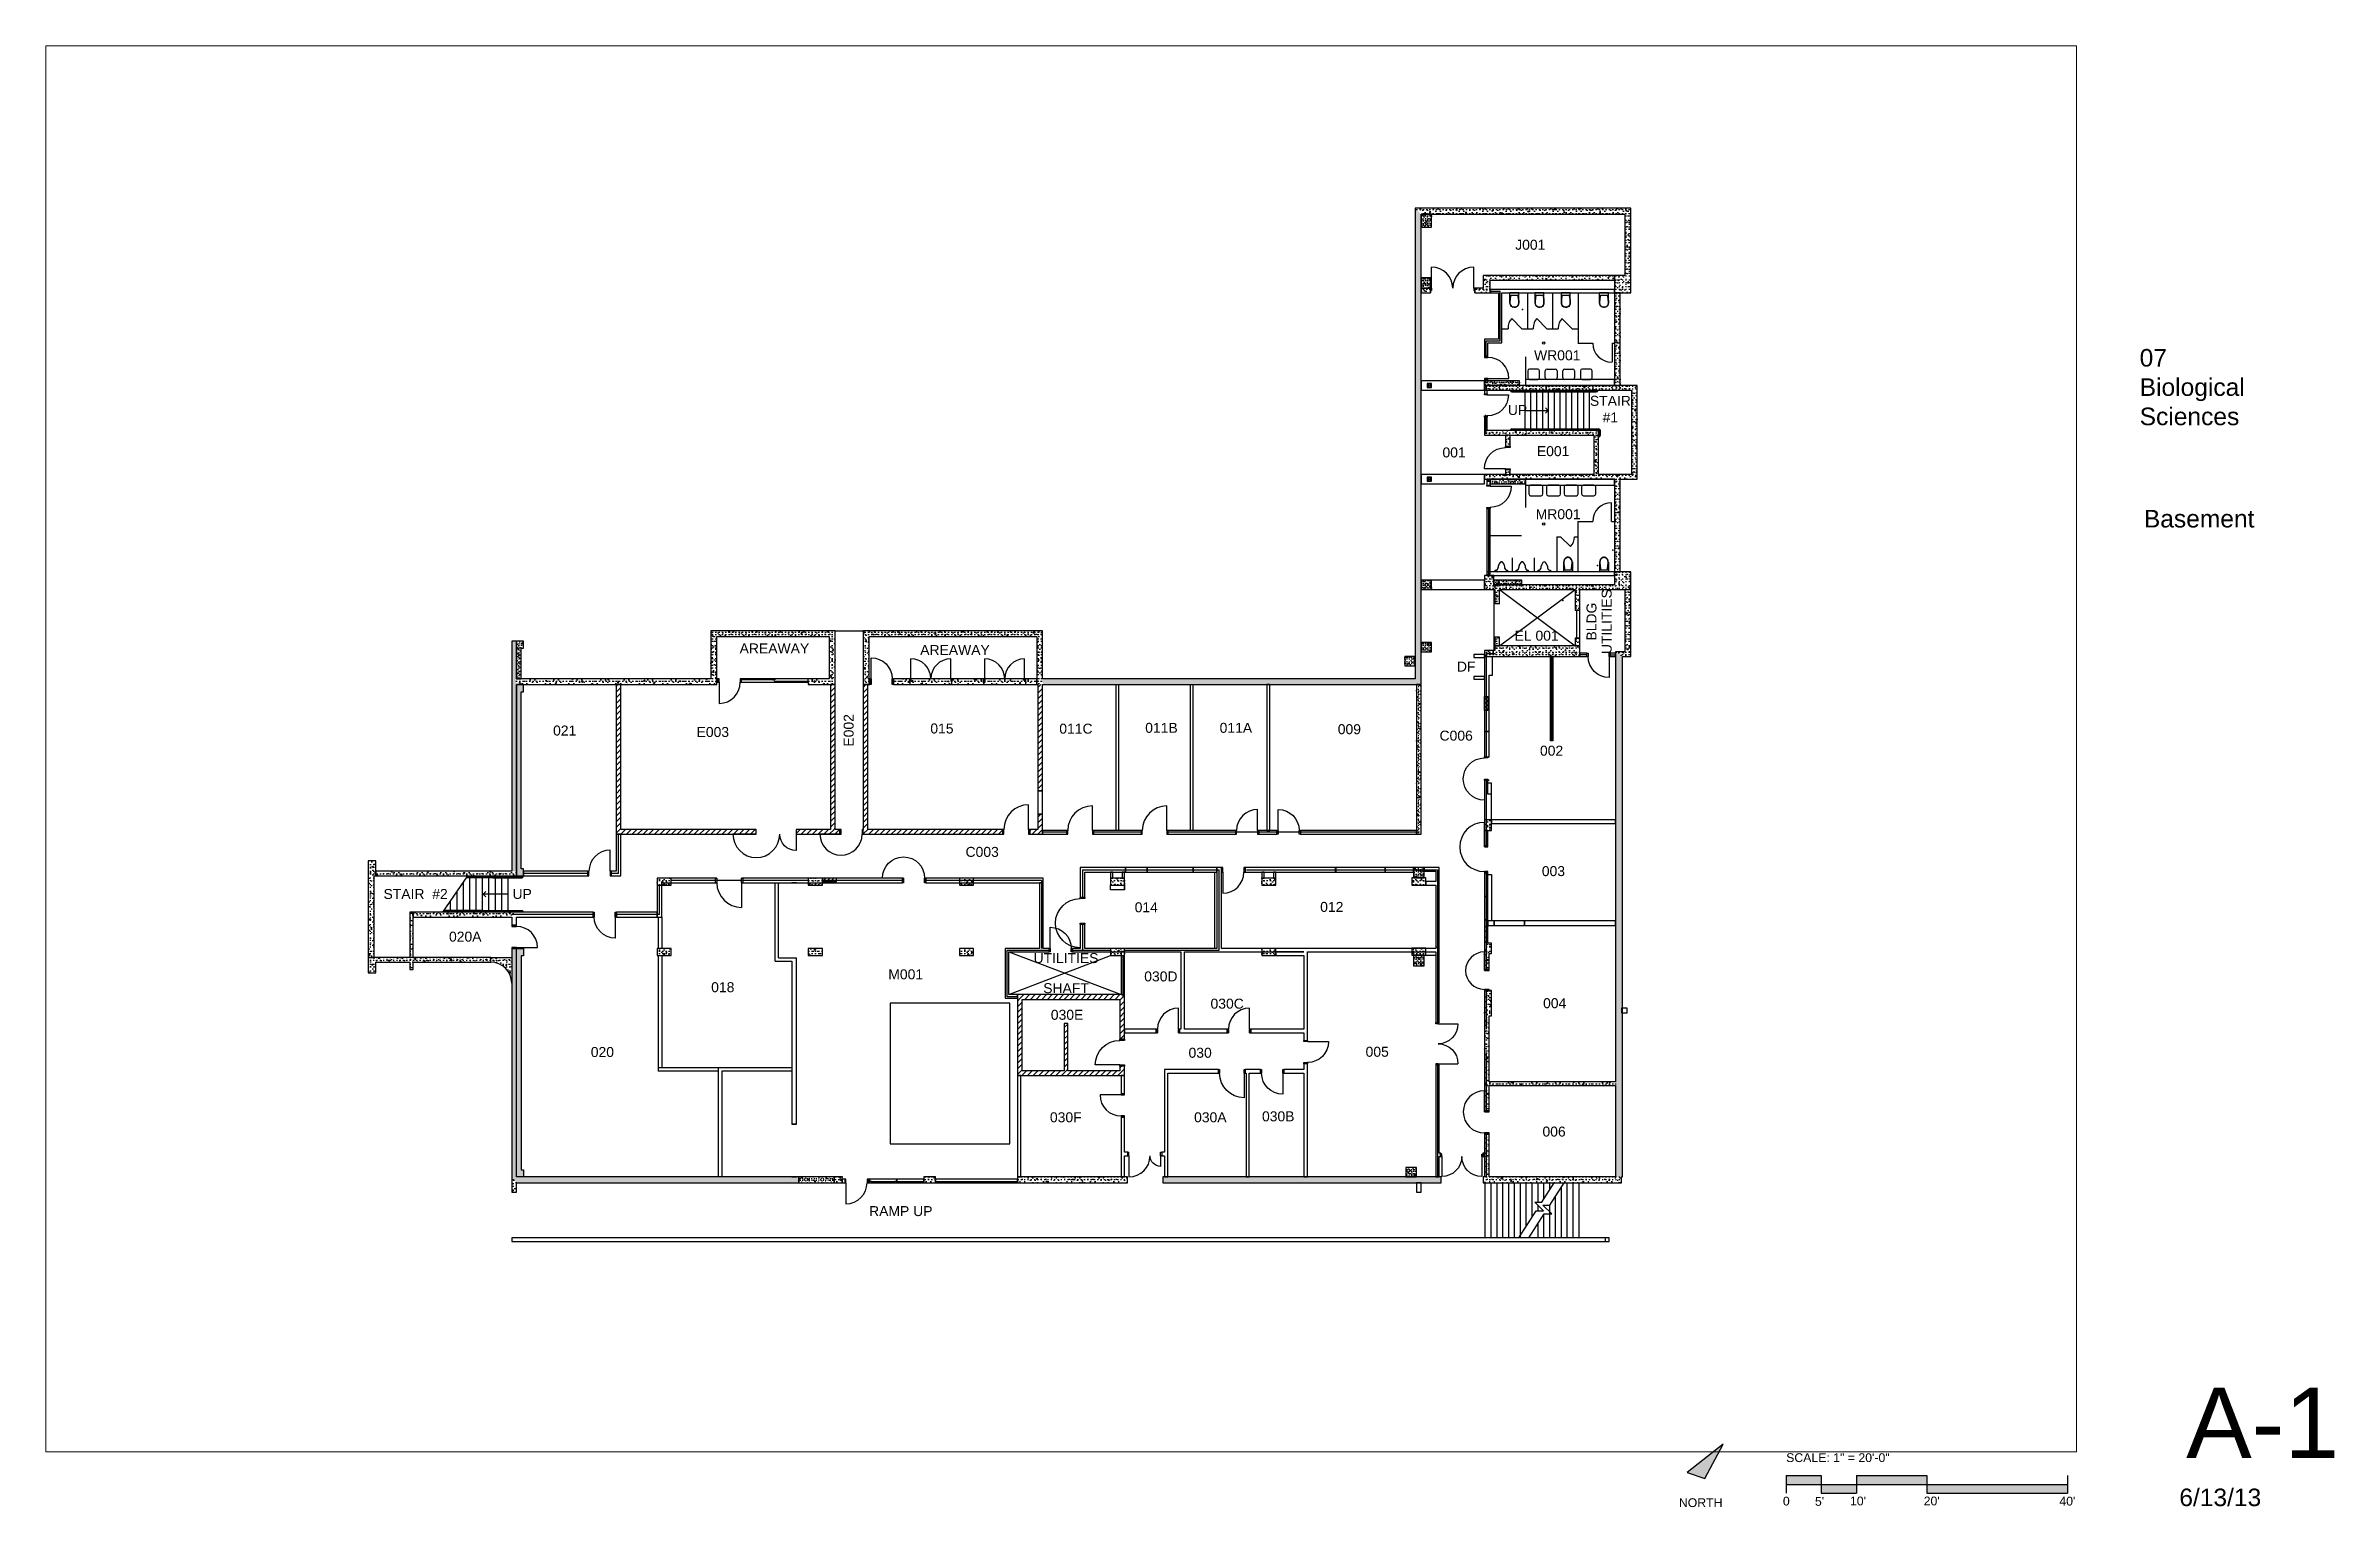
# Paper-space layout '11 x 17' of a CAD drawing. Header units: inches. Extents: x 0.1 to 16.4, y 0.1 to 10.5.
# The model-space entities are those that its viewports show. They can reach past a viewport. Long polylines and large blocks are cut down to what shows.
import ezdxf

# ---------------------------------------------------------------- set-up
doc = ezdxf.new("R2010")
doc.units = ezdxf.units.IN
doc.header["$MEASUREMENT"] = 0
doc.linetypes.add('DASHED 2', pattern=[13.44, 7.68, -5.76])
doc.linetypes.add('HIDDEN', pattern=[5.76, 2.88, -2.88])
for name, color, linetype in [('_EWA 95% DWG', 7, 'Continuous'), ('A-CASEWORK-EXST', 7, 'Continuous'), ('A-DOOR', 4, 'Continuous'), ('A-DOOR-RPLC', 7, 'Continuous'), ('A-FEC', 7, 'Continuous'), ('A-FILL-RATINGS', 7, 'Continuous'), ('A-GLAZ', 3, 'Continuous'), ('A-PFLR-HRAL', 4, 'Continuous'), ('A-PFLR-NOTE', 3, 'Continuous'), ('A-PFLR-STRS', 4, 'Continuous'), ('A-ROOF-OTLN', 6, 'Continuous'), ('A-WALL', 5, 'Continuous'), ('A-WALL-JAMB', 6, 'Continuous'), ('A-WALL-PATT', 1, 'Continuous'), ('ArchiCAD', 7, 'Continuous'), ('M-EXIST', 7, 'Continuous'), ('P-PFIXT-NEW', 7, 'Continuous'), ('P-SANR-EQPM', 5, 'Continuous'), ('S-COLS', 6, 'Continuous'), ('S-COLS-NEW', 6, 'Continuous')]:
    doc.layers.add(name, color=color, linetype=linetype)
doc.styles.add('Arial', font='arial.ttf')
doc.styles.get("Standard").update_dxf_attribs({"font": 'arial.ttf'})
doc.linetypes.add('1 HR RATED', pattern='A,0,[1,BI-01.Shx,S=0.091429,R=0,X=0,Y=0],-14.4,0', length=14.4)
doc.linetypes.add('2 HR RATED', pattern='A,0,[2,BI-01.Shx,S=0.091429,R=0,X=0,Y=0],-14.4,0', length=14.4)
pattern_1 = [(45, (0, 0), (-14.4655, 14.4655), [1.9685, -9.84252]), (45, (-3.057, 11.409), (-14.4655, 14.4655), [1.9685, -9.84252]), (105, (0, 0), (19.76023, 5.29474), [1.9685, -9.84252]), (105, (8.352, 8.352), (19.76023, 5.29474), [1.9685, -9.84252]), (165, (1.392, 1.392), (5.29474, 19.76023), [1.9685, -9.84252]), (165, (9.744, 9.744), (5.29474, 19.76023), [1.9685, -9.84252]), (45, (-1.392, 1.392), (-2.783885, 2.783885), [0, -3.937008, 0, -5.905512]), (90, (-3e-16, 2.784), (-3.937008, 0), [0, -2.952756, 0, -4.92126])]
pattern_2 = [(45, (0, 0), (-20.8303, 20.8303), [1.84252, -15.16535]), (45, (-4.402, 16.428), (-20.8303, 20.8303), [1.84252, -15.16535]), (105, (0, 0), (28.45473, 7.6244), [1.84252, -15.16535]), (105, (12.026, 12.026), (28.45473, 7.6244), [1.84252, -15.16535]), (165, (1.303, 1.303), (7.6244, 28.45473), [1.84252, -15.16535]), (165, (13.33, 13.33), (7.6244, 28.45473), [1.84252, -15.16535]), (45, (-2.0044, 2.0044), (-4.008794, 4.008794), [0, -5.669291, 0, -8.503937]), (90, (-3e-16, 4.009), (-5.669291, 0), [0, -4.251969, 0, -7.086614])]
pattern_3 = [(45, (0, 0), (-3.474288, 3.474288), [])]
pattern_4 = [(45, (0, 0), (-4.810553, 4.810553), [])]
pattern_5 = [(45, (0, 0), (-6.681324, 6.681324), []), (45, (-1.336, 1.336), (-6.681324, 6.681324), []), (45, (-2.673, 2.673), (-6.681324, 6.681324), [])]

psp = doc.layouts.new('11 x 17')

# ---------------------------------------------------------------- texts
at = {"layer": 'A-PFLR-NOTE', "attachment_point": 1}
for s, insert, char_height, width in [('07\\PBiological Sciences', (14.994, 8.328), 0.125, 0.76872), ('Basement', (15.024, 7.184), 0.125, 0.76872), ('A-1', (15.325, 0.943), 0.5, 0.49454), ('SCALE: 1" = 20\'-0"', (12.48, 0.476), 0.0625, 1.5), ('{\\fArial|b0|i0|c0|p34;0}', (12.457, 0.167), 0.0625, 0.0381), ("5'", (12.685, 0.165), 0.0625, 0.0625), ("10'", (12.934, 0.168), 0.0625, 0.0625), ("20'", (13.458, 0.168), 0.0625, 0.0625), ("40'", (14.423, 0.167), 0.0625, 0.0625), ('6/13/13', (15.276, 0.225), 0.125, 0.60088), ('{\\fArial|b0|i0|c0|p34;NORTH}', (11.717, 0.156), 0.0625, 0.29353)]:
    psp.add_mtext(s, dxfattribs=dict(at, insert=insert, char_height=char_height, width=width))

msp = doc.modelspace()

# ---------------------------------------------------------------- texts
at = {"layer": 'A-PFLR-NOTE', "char_height": 17, "attachment_point": 5, "style": 'Arial'}
for s, insert, line_spacing_factor in [('J001', (1356.1, 1213.4), 0.9215), ('WR001', (1402.1, 1024.8), 0.919252), ('001', (1226, 859), 0.919252), ('E001', (1395.1, 861.2), 0.920014), ('MR001', (1403.6, 753.6), 0.930036), ('EL 001', (1366.9, 546.3), 0.919252), ('021', (-292, 384.4), 0.908644), ('E003', (-39.1, 381.9), 0.919238), ('015', (351.9, 387.9), 0.929072), ('011C', (580.6, 387.6), 0.919252), ('011B', (726.6, 389), 0.919252), ('011A', (853.6, 389), 0.919252), ('009', (1047.3, 386.7), 0.920014), ('C006', (1229.6, 375.7), 0.911702), ('002', (1392.4, 350), 0.920014), ('C003', (420.6, 177.3), 1.759532), ('003', (1395.6, 144.5), 0.908637), ('014', (700.7, 82.8), 0.919252), ('012', (1017.3, 83.4), 0.919252), ('020A', (-461.7, 32.7), 0.919252), ('UTILITIES\\P\\PSHAFT', (563.7, -29.6), 0.905872), ('M001', (290.1, -31.6), 0.919252), ('030D', (725.6, -35.2), 0.919238), ('018', (-22.1, -53.6), 0.919252), ('030C', (838.7, -81.7), 0.911688), ('004', (1397.7, -80.9), 0.908644), ('020', (-227.6, -164.2), 0.919252), ('005', (1094.8, -163.8), 0.913791), ('030', (792.6, -165.5), 0.929243), ('030F', (563.3, -275.6), 0.919238), ('030A', (810, -275.6), 0.919238), ('030B', (925.9, -274), 0.919238), ('006', (1396.7, -300), 0.908644)]:
    msp.add_mtext(s, dxfattribs=dict(at, insert=insert, line_spacing_factor=line_spacing_factor))
at = {"layer": 'A-PFLR-NOTE', "char_height": 17, "style": 'Arial'}
for s, insert, attachment_point in [('\\A1;{\\fArial|b0|i0|c0|p34;UP}', (1317.8, 931.4), 4), ('STAIR \\P#1', (1492.8, 933), 5), ('\\A1;{\\fArial|b0|i0|c0|p34;AREAWAY}', (66, 524.7), 5), ('\\A1;{\\fArial|b0|i0|c0|p34;AREAWAY}', (374.2, 522), 5), ('\\A1;{\\fArial|b0|i0|c0|p34;DF}', (1230.9, 493.6), 4), ('\\A1;{\\fArial|b0|i0|c0|p34;STAIR  #2}', (-546.4, 105.5), 5), ('\\A1;{\\fArial|b0|i0|c0|p34;UP}', (-381, 105.5), 4), ('\\A1;{\\fArial|b0|i0|c0|p34;RAMP UP}', (281.7, -435.7), 5)]:
    msp.add_mtext(s, dxfattribs=dict(at, insert=insert, attachment_point=attachment_point))
at = {"layer": 'A-PFLR-NOTE', "insert": (1473.6, 570.4), "char_height": 17, "width": 60.816, "attachment_point": 5, "rotation": 90, "line_spacing_factor": 0.914666, "style": 'Arial'}
msp.add_mtext('\\A1;{\\fArial|b0|i0|c0|p34;BLDG UTILITIES}', dxfattribs=at)
at = {"layer": 'A-PFLR-NOTE', "insert": (192.8, 384.8), "char_height": 17, "attachment_point": 5, "rotation": 90, "style": 'Arial'}
msp.add_mtext('E002', dxfattribs=at)
at = {"layer": 'A-PFLR-NOTE', "insert": (565.5, -100.7), "char_height": 17, "width": 29.626, "attachment_point": 5, "line_spacing_factor": 0.908637, "style": 'Arial'}
msp.add_mtext('030E', dxfattribs=at)

# ---------------------------------------------------------------- blocks, each defined once
blk = doc.blocks.new('D1 Metal_267')
at = {"color": 0, "linetype": 'ByBlock'}
for p, q in [((-18, 0), (-20, 0)), ((-20, 0), (-20, -8)), ((-18, -8), (-18, 0)), ((20, 0), (18, 0)), ((18, 0), (18, -8)), ((18, 0), (54, 0)), ((20, -8), (20, 0)), ((-20, -8), (-18, -8)), ((18, -8), (20, -8))]:
    blk.add_line(p, q, dxfattribs=at)
blk.add_arc((18, 0), 36, 0, 180, dxfattribs=at)
blk = doc.blocks.new('D1 Metal_78')
at = {"color": 0, "linetype": 'ByBlock'}
for p, q in [((-18, 0), (-20, 0)), ((-20, 0), (-20, -8)), ((-18, -8), (-18, 0)), ((20, 0), (18, 0)), ((18, 0), (18, -8)), ((18, 0), (54, 0)), ((20, -8), (20, 0)), ((-20, -8), (-18, -8)), ((18, -8), (20, -8))]:
    blk.add_line(p, q, dxfattribs=at)
blk.add_arc((18, 0), 36, 0, 180, dxfattribs=at)
blk = doc.blocks.new('D1 Metal_66')
at = {"color": 0, "linetype": 'ByBlock'}
for p, q in [((-18, 0), (-20, 0)), ((-20, 0), (-20, -6)), ((-18, -6), (-18, 0)), ((18, 0), (18, 36)), ((20, 0), (18, 0)), ((18, 0), (18, -6)), ((20, -6), (20, 0)), ((-20, -6), (-18, -6)), ((18, -6), (20, -6))]:
    blk.add_line(p, q, dxfattribs=at)
blk.add_arc((18, 0), 36, 90, 180, dxfattribs=at)
blk = doc.blocks.new('D1 Metal_67')
at = {"color": 0, "linetype": 'ByBlock'}
for p, q in [((-18, 0), (-20, 0)), ((-20, 0), (-20, -8)), ((-18, -8), (-18, 0)), ((18, 0), (18, 36)), ((20, 0), (18, 0)), ((18, 0), (18, -8)), ((20, -8), (20, 0)), ((-20, -8), (-18, -8)), ((18, -8), (20, -8))]:
    blk.add_line(p, q, dxfattribs=at)
blk.add_arc((18, 0), 36, 90, 180, dxfattribs=at)
blk = doc.blocks.new('D1 Metal_172')
at = {"color": 0, "linetype": 'ByBlock'}
for p, q in [((-18, 0), (-20, 0)), ((-20, 0), (-20, -6)), ((-18, -6), (-18, 0)), ((20, 0), (18, 0)), ((18, 0), (18, -6)), ((18, 0), (54, 0)), ((20, -6), (20, 0)), ((-20, -6), (-18, -6)), ((18, -6), (20, -6))]:
    blk.add_line(p, q, dxfattribs=at)
blk.add_arc((18, 0), 36, 0, 180, dxfattribs=at)
blk = doc.blocks.new('D1 Metal_173')
at = {"color": 0, "linetype": 'ByBlock'}
for p, q in [((-18, 0), (-20, 0)), ((-20, 0), (-20, -6)), ((-18, -6), (-18, 0)), ((18, 0), (18, 36)), ((20, 0), (18, 0)), ((18, 0), (18, -6)), ((20, -6), (20, 0)), ((-20, -6), (-18, -6)), ((18, -6), (20, -6))]:
    blk.add_line(p, q, dxfattribs=at)
blk.add_arc((18, 0), 36, 90, 180, dxfattribs=at)
blk = doc.blocks.new('D1 Metal_270')
at = {"color": 0, "linetype": 'ByBlock'}
for p, q in [((-18, 0), (-20, 0)), ((-20, 0), (-20, -8)), ((-18, -8), (-18, 0)), ((18, 0), (18, 36)), ((20, 0), (18, 0)), ((18, 0), (18, -8)), ((20, -8), (20, 0)), ((-20, -8), (-18, -8)), ((18, -8), (20, -8))]:
    blk.add_line(p, q, dxfattribs=at)
blk.add_arc((18, 0), 36, 90, 180, dxfattribs=at)
blk = doc.blocks.new('D1 Metal_187')
at = {"color": 0, "linetype": 'ByBlock'}
for p, q in [((-18, 0), (-20, 0)), ((-20, 0), (-20, -6)), ((-18, -6), (-18, 0)), ((18, 0), (18, 36)), ((20, 0), (18, 0)), ((18, 0), (18, -6)), ((20, -6), (20, 0)), ((-20, -6), (-18, -6)), ((18, -6), (20, -6))]:
    blk.add_line(p, q, dxfattribs=at)
blk.add_arc((18, 0), 36, 90, 180, dxfattribs=at)
blk = doc.blocks.new('D1 Metal_188')
at = {"color": 0, "linetype": 'ByBlock'}
for p, q in [((-18, 0), (-20, 0)), ((-20, 0), (-20, -10)), ((-18, -10), (-18, 0)), ((18, 0), (18, 36)), ((20, 0), (18, 0)), ((18, 0), (18, -10)), ((20, -10), (20, 0)), ((-20, -10), (-18, -10)), ((18, -10), (20, -10))]:
    blk.add_line(p, q, dxfattribs=at)
blk.add_arc((18, 0), 36, 90, 180, dxfattribs=at)
blk = doc.blocks.new('D2 Metal_189')
at = {"color": 0, "linetype": 'ByBlock'}
for p, q in [((-36, 0), (-34, 0)), ((-36, -4), (-36, 0)), ((-34, 0), (-34, 34)), ((-34, 0), (-34, -4)), ((34, 0), (34, 34)), ((36, 0), (34, 0)), ((34, 0), (34, -4)), ((36, -4), (36, 0)), ((-34, -4), (-36, -4)), ((34, -4), (36, -4))]:
    blk.add_line(p, q, dxfattribs=at)
for centre, start, end in [((-34, 0), 0, 90), ((34, 0), 90, 180)]:
    blk.add_arc(centre, 34, start, end, dxfattribs=at)
blk = doc.blocks.new('D1 Metal_233')
at = {"color": 0, "linetype": 'ByBlock'}
for p, q in [((-18, 0), (-20, 0)), ((-20, 0), (-20, -6)), ((-18, -6), (-18, 0)), ((18, 0), (18, 36)), ((20, 0), (18, 0)), ((18, 0), (18, -6)), ((20, -6), (20, 0)), ((-20, -6), (-18, -6)), ((18, -6), (20, -6))]:
    blk.add_line(p, q, dxfattribs=at)
blk.add_arc((18, 0), 36, 90, 180, dxfattribs=at)
blk = doc.blocks.new('D2 Metal_185')
at = {"color": 0, "linetype": 'ByBlock'}
for p, q in [((-36, 0), (-34, 0)), ((-36, -4), (-36, 0)), ((-34, 0), (-34, 34)), ((-34, 0), (-34, -4)), ((34, 0), (34, 34)), ((36, 0), (34, 0)), ((34, 0), (34, -4)), ((36, -4), (36, 0)), ((-34, -4), (-36, -4)), ((34, -4), (36, -4))]:
    blk.add_line(p, q, dxfattribs=at)
for centre, start, end in [((-34, 0), 0, 90), ((34, 0), 90, 180)]:
    blk.add_arc(centre, 34, start, end, dxfattribs=at)
blk = doc.blocks.new('D1 Metal_367')
at = {"color": 0, "linetype": 'ByBlock'}
for p, q in [((-18, 0), (-20, 0)), ((-20, 0), (-20, -5)), ((-18, -5), (-18, 0)), ((18, 0), (18, 36)), ((20, 0), (18, 0)), ((18, 0), (18, -5)), ((20, -5), (20, 0)), ((-20, -5), (-18, -5)), ((18, -5), (20, -5))]:
    blk.add_line(p, q, dxfattribs=at)
blk.add_arc((18, 0), 36, 90, 180, dxfattribs=at)
blk = doc.blocks.new('D1 Metal_257')
at = {"color": 0, "linetype": 'ByBlock'}
for p, q in [((-21, 0), (-23, 0)), ((-23, 0), (-23, -8)), ((-21, -8), (-21, 0)), ((23, 0), (21, 0)), ((21, 0), (21, -8)), ((21, 0), (63, 0)), ((23, -8), (23, 0)), ((-23, -8), (-21, -8)), ((21, -8), (23, -8))]:
    blk.add_line(p, q, dxfattribs=at)
blk.add_arc((21, 0), 42, 0, 180, dxfattribs=at)
blk = doc.blocks.new('D1 Metal_234')
at = {"color": 0, "linetype": 'ByBlock'}
for p, q in [((-18, 0), (-20, 0)), ((-20, 0), (-20, -6)), ((-18, -6), (-18, 0)), ((18, 0), (18, 36)), ((20, 0), (18, 0)), ((18, 0), (18, -6)), ((20, -6), (20, 0)), ((-20, -6), (-18, -6)), ((18, -6), (20, -6))]:
    blk.add_line(p, q, dxfattribs=at)
blk.add_arc((18, 0), 36, 90, 180, dxfattribs=at)
blk = doc.blocks.new('D1 Metal_210')
at = {"color": 0, "linetype": 'ByBlock'}
for p, q in [((-18, 0), (-20, 0)), ((-20, 0), (-20, -6)), ((-18, -6), (-18, 0)), ((18, 0), (18, 36)), ((20, 0), (18, 0)), ((18, 0), (18, -6)), ((20, -6), (20, 0)), ((-20, -6), (-18, -6)), ((18, -6), (20, -6))]:
    blk.add_line(p, q, dxfattribs=at)
blk.add_arc((18, 0), 36, 90, 180, dxfattribs=at)
blk = doc.blocks.new('D1 Metal_209')
at = {"color": 0, "linetype": 'ByBlock'}
blk.add_line((9, 0), (9, 18), dxfattribs=at)
blk.add_arc((9, 0), 18, 90, 180, dxfattribs=at)
blk = doc.blocks.new('D1 Metal_232')
at = {"color": 0, "linetype": 'ByBlock'}
blk.add_line((18, 0), (18, 36), dxfattribs=at)
blk.add_arc((18, 0), 36, 90, 180, dxfattribs=at)
blk = doc.blocks.new('D1 Metal_243')
at = {"color": 0, "linetype": 'ByBlock'}
for p, q in [((-21, 0), (-23, 0)), ((-23, 0), (-23, -6)), ((-21, -6), (-21, 0)), ((23, 0), (21, 0)), ((21, 0), (21, -6)), ((21, 0), (63, 0)), ((23, -6), (23, 0)), ((-23, -6), (-21, -6)), ((21, -6), (23, -6))]:
    blk.add_line(p, q, dxfattribs=at)
blk.add_arc((21, 0), 42, 0, 180, dxfattribs=at)
blk = doc.blocks.new('D1 Metal_262')
at = {"color": 0, "linetype": 'ByBlock'}
for p, q in [((-18, 0), (-20, 0)), ((-20, 0), (-20, -6)), ((-18, -6), (-18, 0)), ((18, 0), (18, 36)), ((20, 0), (18, 0)), ((18, 0), (18, -6)), ((20, -6), (20, 0)), ((-20, -6), (-18, -6)), ((18, -6), (20, -6))]:
    blk.add_line(p, q, dxfattribs=at)
blk.add_arc((18, 0), 36, 90, 180, dxfattribs=at)
blk = doc.blocks.new('D1 Metal_263')
at = {"color": 0, "linetype": 'ByBlock'}
for p, q in [((21, 0), (21, 42)), ((-21, 0), (-23, 0)), ((-23, 0), (-23, -6)), ((-21, -6), (-21, 0)), ((23, 0), (21, 0)), ((21, 0), (21, -6)), ((23, -6), (23, 0)), ((-23, -6), (-21, -6)), ((21, -6), (23, -6))]:
    blk.add_line(p, q, dxfattribs=at)
blk.add_arc((21, 0), 42, 90, 180, dxfattribs=at)
blk = doc.blocks.new('D1 Metal_264')
at = {"color": 0, "linetype": 'ByBlock'}
for p, q in [((21, 0), (21, 42)), ((-21, 0), (-23, 0)), ((-23, 0), (-23, -8)), ((-21, -8), (-21, 0)), ((23, 0), (21, 0)), ((21, 0), (21, -8)), ((23, -8), (23, 0)), ((-23, -8), (-21, -8)), ((21, -8), (23, -8))]:
    blk.add_line(p, q, dxfattribs=at)
blk.add_arc((21, 0), 42, 90, 180, dxfattribs=at)
blk = doc.blocks.new('D1 Metal_280')
at = {"color": 0, "linetype": 'ByBlock'}
for p, q in [((21, 0), (21, 42)), ((-21, 0), (-23, 0)), ((-23, 0), (-23, -8)), ((-21, -8), (-21, 0)), ((23, 0), (21, 0)), ((21, 0), (21, -8)), ((23, -8), (23, 0)), ((-23, -8), (-21, -8)), ((21, -8), (23, -8))]:
    blk.add_line(p, q, dxfattribs=at)
blk.add_arc((21, 0), 42, 90, 180, dxfattribs=at)
blk = doc.blocks.new('D2 Metal_394')
at = {"color": 0, "linetype": 'ByBlock'}
for p, q in [((-36, 0), (-34, 0)), ((-36, -4), (-36, 0)), ((-34, 0), (-34, 34)), ((-34, 0), (-34, -4)), ((34, 0), (34, 34)), ((36, 0), (34, 0)), ((34, 0), (34, -4)), ((36, -4), (36, 0)), ((-34, -4), (-36, -4)), ((34, -4), (36, -4))]:
    blk.add_line(p, q, dxfattribs=at)
for centre, start, end in [((-34, 0), 0, 90), ((34, 0), 90, 180)]:
    blk.add_arc(centre, 34, start, end, dxfattribs=at)
blk = doc.blocks.new('D1_292')
at = {"color": 0, "linetype": 'ByBlock'}
blk.add_line((20, 0), (60, 0), dxfattribs=at)
blk.add_arc((20, 0), 40, 0, 180, dxfattribs=at)
blk = doc.blocks.new('D1 Metal_293')
at = {"color": 0, "linetype": 'ByBlock'}
blk.add_line((14, 0), (14, 28), dxfattribs=at)
blk.add_arc((14, 0), 28, 90, 180, dxfattribs=at)
blk = doc.blocks.new('D1 Metal_344')
at = {"color": 0, "linetype": 'ByBlock'}
for p, q in [((-18, 0), (-20, 0)), ((-20, 0), (-20, -6)), ((-18, -6), (-18, 0)), ((18, 0), (18, 36)), ((20, 0), (18, 0)), ((18, 0), (18, -6)), ((20, -6), (20, 0)), ((-20, -6), (-18, -6)), ((18, -6), (20, -6))]:
    blk.add_line(p, q, dxfattribs=at)
blk.add_arc((18, 0), 36, 90, 180, dxfattribs=at)
blk = doc.blocks.new('D1 Metal_346')
at = {"color": 0, "linetype": 'ByBlock'}
for p, q in [((-18, 0), (-20, 0)), ((-20, 0), (-20, -8)), ((-18, -8), (-18, 0)), ((18, 0), (18, 36)), ((20, 0), (18, 0)), ((18, 0), (18, -8)), ((20, -8), (20, 0)), ((-20, -8), (-18, -8)), ((18, -8), (20, -8))]:
    blk.add_line(p, q, dxfattribs=at)
blk.add_arc((18, 0), 36, 90, 180, dxfattribs=at)
blk = doc.blocks.new('D1 Metal_348')
at = {"color": 0, "linetype": 'ByBlock'}
for p, q in [((-16, 0), (-18, 0)), ((-18, 0), (-18, -8)), ((-16, -8), (-16, 0)), ((18, 0), (16, 0)), ((16, 0), (16, -8)), ((16, 0), (48, 0)), ((18, -8), (18, 0)), ((-18, -8), (-16, -8)), ((16, -8), (18, -8))]:
    blk.add_line(p, q, dxfattribs=at)
blk.add_arc((16, 0), 32, 0, 180, dxfattribs=at)
blk = doc.blocks.new('D2 Metal_366')
at = {"color": 0, "linetype": 'ByBlock'}
for p, q in [((-38, 0), (-36, 0)), ((-38, -4), (-38, 0)), ((-36, 0), (-36, 36)), ((-36, 0), (-36, -4)), ((36, 0), (36, 36)), ((38, 0), (36, 0)), ((36, 0), (36, -4)), ((38, -4), (38, 0)), ((-36, -4), (-38, -4)), ((36, -4), (38, -4))]:
    blk.add_line(p, q, dxfattribs=at)
for centre, start, end in [((-36, 0), 0, 90), ((36, 0), 90, 180)]:
    blk.add_arc(centre, 36, start, end, dxfattribs=at)
blk = doc.blocks.new('D1 Metal_368')
at = {"color": 0, "linetype": 'ByBlock'}
for p, q in [((-18, 0), (-20, 0)), ((-20, 0), (-20, -6)), ((-18, -6), (-18, 0)), ((18, 0), (18, 36)), ((20, 0), (18, 0)), ((18, 0), (18, -6)), ((20, -6), (20, 0)), ((-20, -6), (-18, -6)), ((18, -6), (20, -6))]:
    blk.add_line(p, q, dxfattribs=at)
blk.add_arc((18, 0), 36, 90, 180, dxfattribs=at)
blk = doc.blocks.new('D1 Metal_371')
at = {"color": 0, "linetype": 'ByBlock'}
for p, q in [((-18, 0), (-20, 0)), ((-20, 0), (-20, -6)), ((-18, -6), (-18, 0)), ((18, 0), (18, 36)), ((20, 0), (18, 0)), ((18, 0), (18, -6)), ((20, -6), (20, 0)), ((-20, -6), (-18, -6)), ((18, -6), (20, -6))]:
    blk.add_line(p, q, dxfattribs=at)
blk.add_arc((18, 0), 36, 90, 180, dxfattribs=at)
blk = doc.blocks.new('D1 Metal_372')
at = {"color": 0, "linetype": 'ByBlock'}
for p, q in [((-18, 0), (-20, 0)), ((-20, 0), (-20, -6)), ((-18, -6), (-18, 0)), ((18, 0), (18, 36)), ((20, 0), (18, 0)), ((18, 0), (18, -6)), ((20, -6), (20, 0)), ((-20, -6), (-18, -6)), ((18, -6), (20, -6))]:
    blk.add_line(p, q, dxfattribs=at)
blk.add_arc((18, 0), 36, 90, 180, dxfattribs=at)
blk = doc.blocks.new('D1 Metal_373')
at = {"color": 0, "linetype": 'ByBlock'}
for p, q in [((21, 0), (21, 42)), ((-21, 0), (-23, 0)), ((-23, 0), (-23, -6)), ((-21, -6), (-21, 0)), ((23, 0), (21, 0)), ((21, 0), (21, -6)), ((23, -6), (23, 0)), ((-23, -6), (-21, -6)), ((21, -6), (23, -6))]:
    blk.add_line(p, q, dxfattribs=at)
blk.add_arc((21, 0), 42, 90, 180, dxfattribs=at)
blk = doc.blocks.new('D1 Metal_374')
at = {"color": 0, "linetype": 'ByBlock'}
for p, q in [((21, 0), (21, 42)), ((-21, 0), (-23, 0)), ((-23, 0), (-23, -6)), ((-21, -6), (-21, 0)), ((23, 0), (21, 0)), ((21, 0), (21, -6)), ((23, -6), (23, 0)), ((-23, -6), (-21, -6)), ((21, -6), (23, -6))]:
    blk.add_line(p, q, dxfattribs=at)
blk.add_arc((21, 0), 42, 90, 180, dxfattribs=at)
blk = doc.blocks.new('D1 Metal_375')
at = {"color": 0, "linetype": 'ByBlock'}
for p, q in [((-18, 0), (-20, 0)), ((-20, 0), (-20, -8)), ((-18, -8), (-18, 0)), ((18, 0), (18, 36)), ((20, 0), (18, 0)), ((18, 0), (18, -8)), ((20, -8), (20, 0)), ((-20, -8), (-18, -8)), ((18, -8), (20, -8))]:
    blk.add_line(p, q, dxfattribs=at)
blk.add_arc((18, 0), 36, 90, 180, dxfattribs=at)
blk = doc.blocks.new('D1 Metal_382')
at = {"color": 0, "linetype": 'ByBlock'}
for p, q in [((-18, 0), (-20, 0)), ((-20, 0), (-20, -6)), ((-18, -6), (-18, 0)), ((18, 0), (18, 36)), ((20, 0), (18, 0)), ((18, 0), (18, -6)), ((20, -6), (20, 0)), ((-20, -6), (-18, -6)), ((18, -6), (20, -6))]:
    blk.add_line(p, q, dxfattribs=at)
blk.add_arc((18, 0), 36, 90, 180, dxfattribs=at)
blk = doc.blocks.new('WC 1 Symb_1074')
at = {"layer": 'P-PFIXT-NEW', "color": 0, "linetype": 'ByBlock'}
for p, q in [((0, 0), (0, 15)), ((16.8, 15), (0, 15)), ((16.8, 0), (0, 0)), ((3.7, 13.7), (3.7, 1.3))]:
    blk.add_line(p, q, dxfattribs=at)
for points in [[(16.8, 15), (15.1, 15), (13.5, 14.9), (11.8, 14.8), (10.2, 14.6), (8.6, 14.5), (6.9, 14.2), (5.3, 14), (3.7, 13.7)], [(16.8, 14.5), (15.2, 14.5), (13.5, 14.4), (11.8, 14.3), (10.2, 14.1), (8.6, 14), (6.9, 13.7), (5.3, 13.5), (3.7, 13.2)], [(3.7, 1.8), (5.3, 1.5), (6.9, 1.3), (8.6, 1), (10.2, 0.9), (11.8, 0.7), (13.5, 0.6), (15.2, 0.5), (16.8, 0.5)], [(3.7, 1.3), (5.3, 1), (6.9, 0.8), (8.6, 0.5), (10.2, 0.4), (11.8, 0.2), (13.5, 0.1), (15.1, 0), (16.8, 0)], [(16.7, 0.5), (19.1, 0.8), (21.2, 1.8), (23, 3.3), (24.1, 5.3), (24.5, 7.4), (24.1, 9.6), (23, 11.6), (21.3, 13.2), (19.2, 14.2), (16.8, 14.5)], [(16.8, 0), (19.1, 0.3), (21.2, 1.2), (23, 2.6), (24.3, 4.4), (24.9, 6.4), (24.9, 8.6), (24.3, 10.6), (23, 12.4), (21.2, 13.8), (19.1, 14.7), (16.8, 15)]]:
    blk.add_lwpolyline(points, dxfattribs=at)
blk = doc.blocks.new('WC 1 Symb_1078')
at = {"layer": 'P-PFIXT-NEW', "color": 0, "linetype": 'ByBlock'}
for p, q in [((0, 0), (0, 15)), ((16.8, 15), (0, 15)), ((16.8, 0), (0, 0)), ((3.7, 13.7), (3.7, 1.3))]:
    blk.add_line(p, q, dxfattribs=at)
for points in [[(16.8, 15), (15.1, 15), (13.5, 14.9), (11.8, 14.8), (10.2, 14.6), (8.6, 14.5), (6.9, 14.2), (5.3, 14), (3.7, 13.7)], [(16.8, 14.5), (15.2, 14.5), (13.5, 14.4), (11.8, 14.3), (10.2, 14.1), (8.6, 14), (6.9, 13.7), (5.3, 13.5), (3.7, 13.2)], [(3.7, 1.8), (5.3, 1.5), (6.9, 1.3), (8.6, 1), (10.2, 0.9), (11.8, 0.7), (13.5, 0.6), (15.2, 0.5), (16.8, 0.5)], [(3.7, 1.3), (5.3, 1), (6.9, 0.8), (8.6, 0.5), (10.2, 0.4), (11.8, 0.2), (13.5, 0.1), (15.1, 0), (16.8, 0)], [(16.7, 0.5), (19.1, 0.8), (21.2, 1.8), (23, 3.3), (24.1, 5.3), (24.5, 7.4), (24.1, 9.6), (23, 11.6), (21.3, 13.2), (19.2, 14.2), (16.8, 14.5)], [(16.8, 0), (19.1, 0.3), (21.2, 1.2), (23, 2.6), (24.3, 4.4), (24.9, 6.4), (24.9, 8.6), (24.3, 10.6), (23, 12.4), (21.2, 13.8), (19.1, 14.7), (16.8, 15)]]:
    blk.add_lwpolyline(points, dxfattribs=at)

# ---------------------------------------------------------------- hatches: boundary and pattern name
at = {"layer": 'A-WALL'}
h = msp.add_hatch(dxfattribs=at)
h.set_pattern_fill('LIGHTWEIGHT_CONCRETE', color=256, style=0, pattern_type=2)
h.set_pattern_definition(pattern_2)
h.paths.add_polyline_path([(-556.3, -10.7), (-556.3, -23.2), (-550.3, -23.2), (-550.3, -10.7)], flags=0)
at = {"layer": 'A-WALL-PATT'}
h = msp.add_hatch(dxfattribs=at)
h.set_pattern_fill('LIGHTWEIGHT_CONCRETE', color=256, style=0, pattern_type=2)
h.set_pattern_definition(pattern_2)
h.paths.add_polyline_path([(1169.7, 1265.8), (1517.7, 1265.8), (1527.7, 1275.8), (1159.7, 1275.8)], flags=0)
h = msp.add_hatch(dxfattribs=at)
h.set_pattern_fill('LIGHTWEIGHT_CONCRETE', color=256, style=0, pattern_type=2)
h.set_pattern_definition(pattern_2)
h.paths.add_polyline_path([(1169.7, 462.8), (1169.7, 1265.8), (1159.7, 1275.8), (1159.7, 472.8)], flags=0)
h = msp.add_hatch(dxfattribs=at)
h.set_pattern_fill('STRUCTURAL_CONCRETE', color=256, style=0, pattern_type=2)
h.set_pattern_definition(pattern_1)
h.paths.add_polyline_path([(1169.7, 1243.8), (1187.7, 1243.8), (1187.7, 1265.8), (1169.7, 1265.8)], flags=0)
h = msp.add_hatch(dxfattribs=at)
h.set_pattern_fill('LIGHTWEIGHT_CONCRETE', color=256, style=0, pattern_type=2)
h.set_pattern_definition(pattern_2)
h.paths.add_polyline_path([(1517.7, 1265.8), (1517.7, 1161.3), (1527.7, 1161.3), (1527.7, 1275.8)], flags=0)
h = msp.add_hatch(dxfattribs=at)
h.set_pattern_fill('STRUCTURAL_CONCRETE', color=256, style=0, pattern_type=2)
h.set_pattern_definition(pattern_1)
h.paths.add_polyline_path([(1169.7, 1157.3), (1169.7, 1139.3), (1185.7, 1139.3), (1185.7, 1157.3)], flags=0)
h = msp.add_hatch(dxfattribs=at)
h.set_pattern_fill('LIGHTWEIGHT_CONCRETE', color=256, style=0, pattern_type=2)
h.set_pattern_definition(pattern_2)
h.paths.add_polyline_path([(1169.7, 1131.3), (1185.7, 1131.3), (1185.7, 1139.3), (1169.7, 1139.3)], flags=0)
h = msp.add_hatch(dxfattribs=at)
h.set_pattern_fill('LIGHTWEIGHT_CONCRETE', color=256, style=0, pattern_type=2)
h.set_pattern_definition(pattern_2)
h.paths.add_polyline_path([(1261.7, 1131.3), (1287.7, 1131.3), (1287.7, 1139.3), (1261.7, 1139.3)], flags=0)
h = msp.add_hatch(dxfattribs=at)
h.set_pattern_fill('LIGHTWEIGHT_CONCRETE', color=256, style=0, pattern_type=2)
h.set_pattern_definition(pattern_2)
h.paths.add_polyline_path([(1287.7, 1153.3), (1499.7, 1153.3), (1499.7, 1161.3), (1275.7, 1161.3)], flags=0)
h = msp.add_hatch(dxfattribs=at)
h.set_pattern_fill('LIGHTWEIGHT_CONCRETE', color=256, style=0, pattern_type=2)
h.set_pattern_definition(pattern_2)
h.paths.add_polyline_path([(1275.7, 1161.3), (1275.7, 1139.3), (1287.7, 1139.3), (1287.7, 1153.3)], flags=0)
h = msp.add_hatch(dxfattribs=at)
h.set_pattern_fill('LIGHTWEIGHT_CONCRETE', color=256, style=0, pattern_type=2)
h.set_pattern_definition(pattern_2)
h.paths.add_polyline_path([(1499.7, 1161.3), (1499.7, 1131.3), (1527.7, 1131.3), (1527.7, 1161.3)], flags=0)
h = msp.add_hatch(dxfattribs=at)
h.set_pattern_fill('LIGHTWEIGHT_CONCRETE', color=256, style=0, pattern_type=2)
h.set_pattern_definition(pattern_2)
h.paths.add_polyline_path([(1499.7, 1131.3), (1499.7, 973.3), (1509.7, 973.3), (1509.7, 1131.3)], flags=0)
h = msp.add_hatch(dxfattribs=at)
h.set_pattern_fill('STRUCTURAL_CONCRETE', color=256, style=0, pattern_type=2)
h.set_pattern_definition(pattern_1)
h.paths.add_polyline_path([(1277.7, 973.3), (1337.7, 973.3), (1337.7, 981.3), (1277.7, 981.3)], flags=0)
h = msp.add_hatch(dxfattribs=at)
h.set_pattern_fill('LIGHTWEIGHT_CONCRETE', color=256, style=0, pattern_type=2)
h.set_pattern_definition(pattern_2)
h.paths.add_polyline_path([(1277.7, 965.3), (1528.7, 965.3), (1538.7, 973.3), (1277.7, 973.3)], flags=0)
h = msp.add_hatch(dxfattribs=at)
h.set_pattern_fill('LIGHTWEIGHT_CONCRETE', color=256, style=0, pattern_type=2)
h.set_pattern_definition(pattern_2)
h.paths.add_polyline_path([(1528.7, 965.3), (1528.7, 821.3), (1538.7, 821.3), (1538.7, 973.3)], flags=0)
h = msp.add_hatch(dxfattribs=at)
h.set_pattern_fill('LIGHTWEIGHT_CONCRETE', color=256, style=0, pattern_type=2)
h.set_pattern_definition(pattern_2)
h.paths.add_polyline_path([(1472.7, 896.3), (1277.7, 896.3), (1277.7, 888.3), (1464.7, 888.3)], flags=0)
h = msp.add_hatch(dxfattribs=at)
h.set_pattern_fill('LIGHTWEIGHT_CONCRETE', color=256, style=0, pattern_type=2)
h.set_pattern_definition(pattern_2)
h.paths.add_polyline_path([(1313.7, 888.3), (1313.7, 869.3), (1321.7, 869.3), (1321.7, 888.3)], flags=0)
h = msp.add_hatch(dxfattribs=at)
h.set_pattern_fill('LIGHTWEIGHT_CONCRETE', color=256, style=0, pattern_type=2)
h.set_pattern_definition(pattern_2)
h.paths.add_polyline_path([(1472.7, 821.3), (1472.7, 896.3), (1464.7, 888.3), (1464.7, 821.3)], flags=0)
h = msp.add_hatch(dxfattribs=at)
h.set_pattern_fill('LIGHTWEIGHT_CONCRETE', color=256, style=0, pattern_type=2)
h.set_pattern_definition(pattern_2)
h.paths.add_polyline_path([(1538.7, 821.3), (1277.7, 821.3), (1277.7, 813.3), (1538.7, 813.3)], flags=0)
h = msp.add_hatch(dxfattribs=at)
h.set_pattern_fill('LIGHTWEIGHT_CONCRETE', color=256, style=0, pattern_type=2)
h.set_pattern_definition(pattern_2)
h.paths.add_polyline_path([(1313.7, 829.3), (1313.7, 821.3), (1321.7, 821.3), (1321.7, 829.3)], flags=0)
h = msp.add_hatch(dxfattribs=at)
h.set_pattern_fill('STRUCTURAL_CONCRETE', color=256, style=0, pattern_type=2)
h.set_pattern_definition(pattern_1)
h.paths.add_polyline_path([(1287.7, 805.3), (1347.7, 805.3), (1347.7, 813.3), (1287.7, 813.3)], flags=0)
h = msp.add_hatch(dxfattribs=at)
h.set_pattern_fill('LIGHTWEIGHT_CONCRETE', color=256, style=0, pattern_type=2)
h.set_pattern_definition(pattern_2)
h.paths.add_polyline_path([(1499.7, 813.3), (1499.7, 655.3), (1509.7, 655.3), (1509.7, 813.3)], flags=0)
h = msp.add_hatch(dxfattribs=at)
h.set_pattern_fill('STRUCTURAL_CONCRETE', color=256, style=0, pattern_type=2)
h.set_pattern_definition(pattern_1)
h.paths.add_polyline_path([(1169.7, 625.3), (1187.7, 625.3), (1187.7, 641.3), (1169.7, 641.3)], flags=0)
h = msp.add_hatch(dxfattribs=at)
h.set_pattern_fill('LIGHTWEIGHT_CONCRETE', color=256, style=0, pattern_type=2)
h.set_pattern_definition(pattern_2)
h.paths.add_polyline_path([(1277.7, 649.3), (1277.7, 625.3), (1293.7, 625.3), (1293.7, 649.3)], flags=0)
h = msp.add_hatch(dxfattribs=at)
h.set_pattern_fill('STRUCTURAL_CONCRETE', color=256, style=0, pattern_type=2)
h.set_pattern_definition(pattern_1)
h.paths.add_polyline_path([(1293.7, 633.3), (1341.7, 633.3), (1341.7, 641.3), (1293.7, 641.3)], flags=0)
h = msp.add_hatch(dxfattribs=at)
h.set_pattern_fill('LIGHTWEIGHT_CONCRETE', color=256, style=0, pattern_type=2)
h.set_pattern_definition(pattern_2)
h.paths.add_polyline_path([(1499.7, 633.3), (1293.7, 633.3), (1293.7, 625.3), (1499.7, 625.3)], flags=0)
h = msp.add_hatch(dxfattribs=at)
h.set_pattern_fill('LIGHTWEIGHT_CONCRETE', color=256, style=0, pattern_type=2)
h.set_pattern_definition(pattern_2)
h.paths.add_polyline_path([(1295.7, 625.3), (1295.7, 601.3), (1303.7, 601.3), (1303.7, 625.3)], flags=0)
h = msp.add_hatch(dxfattribs=at)
h.set_pattern_fill('LIGHTWEIGHT_CONCRETE', color=256, style=0, pattern_type=2)
h.set_pattern_definition(pattern_2)
h.paths.add_polyline_path([(1432.7, 625.3), (1432.7, 590), (1440.7, 590), (1440.7, 625.3)], flags=0)
h = msp.add_hatch(dxfattribs=at)
h.set_pattern_fill('LIGHTWEIGHT_CONCRETE', color=256, style=0, pattern_type=2)
h.set_pattern_definition(pattern_2)
h.paths.add_polyline_path([(1499.7, 655.3), (1499.7, 625.3), (1527.7, 625.3), (1527.7, 655.3)], flags=0)
h = msp.add_hatch(dxfattribs=at)
h.set_pattern_fill('LIGHTWEIGHT_CONCRETE', color=256, style=0, pattern_type=2)
h.set_pattern_definition(pattern_2)
h.paths.add_polyline_path([(1517.7, 625.3), (1517.7, 518.8), (1527.7, 518.8), (1527.7, 625.3)], flags=0)
h = msp.add_hatch(dxfattribs=at)
h.set_pattern_fill('LIGHTWEIGHT_CONCRETE', color=256, style=0, pattern_type=2)
h.set_pattern_definition(pattern_2)
h.paths.add_polyline_path([(-32.3, 462.8), (-32.3, 554.8), (-42.3, 554.8), (-42.3, 472.8)], flags=0)
h = msp.add_hatch(dxfattribs=at)
h.set_pattern_fill('LIGHTWEIGHT_CONCRETE', color=256, style=0, pattern_type=2)
h.set_pattern_definition(pattern_2)
h.paths.add_polyline_path([(-32.3, 544.8), (159.7, 544.8), (169.7, 554.8), (-32.3, 554.8)], flags=0)
h = msp.add_hatch(dxfattribs=at)
h.set_pattern_fill('LIGHTWEIGHT_CONCRETE', color=256, style=0, pattern_type=2)
h.set_pattern_definition(pattern_2)
h.paths.add_polyline_path([(159.7, 544.8), (159.7, 472.8), (169.7, 462.8), (169.7, 554.8)], flags=0)
h = msp.add_hatch(dxfattribs=at)
h.set_pattern_fill('LIGHTWEIGHT_CONCRETE', color=256, style=0, pattern_type=2)
h.set_pattern_definition(pattern_2)
h.paths.add_polyline_path([(227.7, 462.8), (227.7, 544.8), (217.7, 554.8), (217.7, 462.8)], flags=0)
h = msp.add_hatch(dxfattribs=at)
h.set_pattern_fill('LIGHTWEIGHT_CONCRETE', color=256, style=0, pattern_type=2)
h.set_pattern_definition(pattern_2)
h.paths.add_polyline_path([(227.7, 544.8), (513.7, 544.8), (523.7, 554.8), (217.7, 554.8)], flags=0)
h = msp.add_hatch(dxfattribs=at)
h.set_pattern_fill('LIGHTWEIGHT_CONCRETE', color=256, style=0, pattern_type=2)
h.set_pattern_definition(pattern_2)
h.paths.add_polyline_path([(513.7, 544.8), (513.7, 462.8), (523.7, 462.8), (523.7, 554.8)], flags=0)
h = msp.add_hatch(dxfattribs=at)
h.set_pattern_fill('LIGHTWEIGHT_CONCRETE', color=256, style=0, pattern_type=2)
h.set_pattern_definition(pattern_2)
h.paths.add_polyline_path([(-374.3, 144.3), (-374.3, 536.8), (-382.3, 536.8), (-382.3, 144.3)], flags=0)
h = msp.add_hatch(dxfattribs=at)
h.set_pattern_fill('STRUCTURAL_CONCRETE', color=256, style=0, pattern_type=2)
h.set_pattern_definition(pattern_1)
h.paths.add_polyline_path([(-374.3, 536.8), (-374.3, 472.8), (-366.3, 472.8), (-366.3, 524.8), (-362.3, 524.8), (-362.3, 536.8)], flags=0)
h = msp.add_hatch(dxfattribs=at)
h.set_pattern_fill('STRUCTURAL_CONCRETE', color=256, style=0, pattern_type=2)
h.set_pattern_definition(pattern_1)
h.paths.add_polyline_path([(1141.7, 494.8), (1159.7, 494.8), (1159.7, 510.8), (1141.7, 510.8)], flags=0)
h = msp.add_hatch(dxfattribs=at)
h.set_pattern_fill('STRUCTURAL_CONCRETE', color=256, style=0, pattern_type=2)
h.set_pattern_definition(pattern_1)
h.paths.add_polyline_path([(1169.7, 518.8), (1187.7, 518.8), (1187.7, 534.8), (1169.7, 534.8)], flags=0)
h = msp.add_hatch(dxfattribs=at)
h.set_pattern_fill('LIGHTWEIGHT_CONCRETE', color=256, style=0, pattern_type=2)
h.set_pattern_definition(pattern_2)
h.paths.add_polyline_path([(1295.7, 521.3), (1277.7, 521.3), (1277.7, 510.8), (1295.7, 510.8)], flags=0)
h = msp.add_hatch(dxfattribs=at)
h.set_pattern_fill('LIGHTWEIGHT_CONCRETE', color=256, style=0, pattern_type=2)
h.set_pattern_definition(pattern_2)
h.paths.add_polyline_path([(1295.7, 543.8), (1295.7, 529.3), (1303.7, 529.3), (1303.7, 543.8)], flags=0)
h = msp.add_hatch(dxfattribs=at)
h.set_pattern_fill('LIGHTWEIGHT_CONCRETE', color=256, style=0, pattern_type=2)
h.set_pattern_definition(pattern_2)
h.paths.add_polyline_path([(1440.7, 529.3), (1295.7, 529.3), (1295.7, 510.8), (1440.7, 510.8)], flags=0)
h = msp.add_hatch(dxfattribs=at)
h.set_pattern_fill('DOTS', color=256, style=0, pattern_type=2)
h.set_pattern_definition([(0, (0, 0), (1.09375, 2.1875), [0, -2.1875])])
h.paths.add_polyline_path([(1394.7, 510.8), (1390.7, 510.8), (1390.7, 366.8), (1394.7, 366.8)], flags=0)
h = msp.add_hatch(dxfattribs=at)
h.set_pattern_fill('LIGHTWEIGHT_CONCRETE', color=256, style=0, pattern_type=2)
h.set_pattern_definition(pattern_2)
h.paths.add_polyline_path([(1432.7, 542), (1432.7, 529.3), (1440.7, 529.3), (1440.7, 542)], flags=0)
h = msp.add_hatch(dxfattribs=at)
h.set_pattern_fill('LIGHTWEIGHT_CONCRETE', color=256, style=0, pattern_type=2)
h.set_pattern_definition(pattern_2)
h.paths.add_polyline_path([(1527.7, 518.8), (1501.7, 518.8), (1513.7, 510.8), (1527.7, 510.8)], flags=0)
h = msp.add_hatch(dxfattribs=at)
h.set_pattern_fill('LIGHTWEIGHT_CONCRETE', color=256, style=0, pattern_type=2)
h.set_pattern_definition(pattern_2)
h.paths.add_polyline_path([(1501.7, 518.8), (1501.7, -377.2), (1513.7, -377.2), (1513.7, 510.8)], flags=0)
h = msp.add_hatch(dxfattribs=at)
h.set_pattern_fill('LIGHTWEIGHT_CONCRETE', color=256, style=0, pattern_type=2)
h.set_pattern_definition(pattern_2)
h.paths.add_polyline_path([(-374.3, 462.8), (-32.3, 462.8), (-42.3, 472.8), (-374.3, 472.8)], flags=0)
h = msp.add_hatch(dxfattribs=at)
h.set_pattern_fill('LIGHTWEIGHT_CONCRETE', color=256, style=0, pattern_type=2)
h.set_pattern_definition(pattern_2)
h.paths.add_polyline_path([(159.7, 472.8), (123.8, 472.8), (123.8, 462.8), (169.7, 462.8)], flags=0)
h = msp.add_hatch(dxfattribs=at)
h.set_pattern_fill('LIGHTWEIGHT_CONCRETE', color=256, style=0, pattern_type=2)
h.set_pattern_definition(pattern_2)
h.paths.add_polyline_path([(513.7, 472.8), (269, 472.8), (269, 462.8), (513.7, 462.8)], flags=0)
h = msp.add_hatch(dxfattribs=at)
h.set_pattern_fill('LIGHTWEIGHT_CONCRETE', color=256, style=0, pattern_type=2)
h.set_pattern_definition(pattern_2)
h.paths.add_polyline_path([(523.7, 462.8), (1169.7, 462.8), (1159.7, 472.8), (523.7, 472.8)], flags=0)
h = msp.add_hatch(dxfattribs=at)
h.set_pattern_fill('STRUCTURAL_CONCRETE', color=256, style=0, pattern_type=2)
h.set_pattern_definition(pattern_1)
h.paths.add_polyline_path([(-374.3, 462.8), (-374.3, 136.3), (-362.3, 136.3), (-362.3, 148.3), (-366.3, 148.3), (-366.3, 450.8), (-362.3, 450.8), (-362.3, 462.8)], flags=0)
h = msp.add_hatch(dxfattribs=at)
h.set_pattern_fill('MASONRY_BLOCK', color=256, style=0, pattern_type=2)
h.set_pattern_definition(pattern_4)
h.paths.add_polyline_path([(-196.3, 215.8), (-196.3, 462.8), (-204.3, 462.8), (-204.3, 207.8)], flags=0)
h = msp.add_hatch(dxfattribs=at)
h.set_pattern_fill('MASONRY_BLOCK', color=256, style=0, pattern_type=2)
h.set_pattern_definition(pattern_4)
h.paths.add_polyline_path([(169.7, 215.8), (169.7, 462.8), (161.7, 462.8), (161.7, 215.8)], flags=0)
h = msp.add_hatch(dxfattribs=at)
h.set_pattern_fill('MASONRY_BLOCK', color=256, style=0, pattern_type=2)
h.set_pattern_definition(pattern_4)
h.paths.add_polyline_path([(225.7, 215.8), (225.7, 462.8), (217.7, 462.8), (217.7, 215.8)], flags=0)
h = msp.add_hatch(dxfattribs=at)
h.set_pattern_fill('MASONRY_BLOCK', color=256, style=0, pattern_type=2)
h.set_pattern_definition(pattern_4)
h.paths.add_polyline_path([(515.7, 462.8), (515.7, 281.8), (523.7, 281.8), (523.7, 462.8)], flags=0)
h = msp.add_hatch(dxfattribs=at)
h.set_pattern_fill('STRUCTURAL_CONCRETE', color=256, style=0, pattern_type=2)
h.set_pattern_definition(pattern_1)
h.paths.add_polyline_path([(1161.7, 462.8), (1161.7, 207.8), (1169.7, 207.8), (1169.7, 462.8)], flags=0)
h = msp.add_hatch(dxfattribs=at)
h.set_pattern_fill('COMMON_BRICK', color=256, style=0, pattern_type=2)
h.set_pattern_definition(pattern_3)
h.paths.add_polyline_path([(1277.7, 442.6), (1283.7, 442.6), (1283.7, 418.6), (1277.7, 418.6)])
h = msp.add_hatch(dxfattribs=at)
h.set_pattern_fill('MASONRY_BLOCK', color=256, style=0, pattern_type=2)
h.set_pattern_definition(pattern_4)
h.paths.add_polyline_path([(515.7, 241.8), (515.7, 215.8), (523.7, 207.8), (523.7, 241.8)], flags=0)
h = msp.add_hatch(dxfattribs=at)
h.set_pattern_fill('MASONRY_BLOCK', color=256, style=0, pattern_type=2)
h.set_pattern_definition(pattern_4)
h.paths.add_polyline_path([(-196.3, 215.8), (-204.3, 207.8), (35.1, 207.8), (35.1, 215.8)], flags=0)
h = msp.add_hatch(dxfattribs=at)
h.set_pattern_fill('MASONRY_BLOCK', color=256, style=0, pattern_type=2)
h.set_pattern_definition(pattern_4)
h.paths.add_polyline_path([(103.1, 215.8), (103.1, 207.8), (177.7, 207.8), (177.7, 215.8)], flags=0)
h = msp.add_hatch(dxfattribs=at)
h.set_pattern_fill('MASONRY_BLOCK', color=256, style=0, pattern_type=2)
h.set_pattern_definition(pattern_4)
h.paths.add_polyline_path([(217.7, 215.8), (217.7, 207.8), (455.7, 207.8), (455.7, 215.8)], flags=0)
h = msp.add_hatch(dxfattribs=at)
h.set_pattern_fill('MASONRY_BLOCK', color=256, style=0, pattern_type=2)
h.set_pattern_definition(pattern_4)
h.paths.add_polyline_path([(501.7, 207.8), (523.7, 207.8), (515.7, 215.8), (501.7, 215.8)], flags=0)
h = msp.add_hatch(dxfattribs=at)
h.set_pattern_fill('LIGHTWEIGHT_CONCRETE', color=256, style=0, pattern_type=2)
h.set_pattern_definition(pattern_2)
h.paths.add_polyline_path([(1289.7, 231.9), (1277.7, 231.9), (1277.7, 213.9), (1289.7, 213.9)], flags=0)
h = msp.add_hatch(dxfattribs=at)
h.set_pattern_fill('LIGHTWEIGHT_CONCRETE', color=256, style=0, pattern_type=2)
h.set_pattern_definition(pattern_2)
h.paths.add_polyline_path([(-627.3, 162.3), (-627.3, 136.3), (-614.3, 136.3), (-614.3, 162.3)], flags=0)
h = msp.add_hatch(dxfattribs=at)
h.set_pattern_fill('LIGHTWEIGHT_CONCRETE', color=256, style=0, pattern_type=2)
h.set_pattern_definition(pattern_2)
h.paths.add_polyline_path([(-627.3, 136.3), (-627.3, -2.7), (-617.3, -2.7), (-617.3, 136.3)], flags=0)
h = msp.add_hatch(dxfattribs=at)
h.set_pattern_fill('LIGHTWEIGHT_CONCRETE', color=256, style=0, pattern_type=2)
h.set_pattern_definition(pattern_2)
h.paths.add_polyline_path([(-614.3, 136.3), (-374.1, 136.3), (-374.1, 144.3), (-614.3, 144.3)], flags=0)
h = msp.add_hatch(dxfattribs=at)
h.set_pattern_fill('LIGHTWEIGHT_CONCRETE', color=256, style=0, pattern_type=2)
h.set_pattern_definition(pattern_2)
h.paths.add_polyline_path([(-134.3, 120.8), (-110.3, 120.8), (-110.3, 132.8), (-134.3, 132.8)], flags=0)
h = msp.add_hatch(dxfattribs=at)
h.set_pattern_fill('LIGHTWEIGHT_CONCRETE', color=256, style=0, pattern_type=2)
h.set_pattern_definition(pattern_2)
h.paths.add_polyline_path([(123.8, 120.8), (147.8, 120.8), (147.8, 132.8), (123.8, 132.8)], flags=0)
h = msp.add_hatch(dxfattribs=at)
h.set_pattern_fill('COMMON_BRICK', color=256, style=0, pattern_type=2)
h.set_pattern_definition(pattern_3)
h.paths.add_polyline_path([(147.8, 132.8), (147.8, 126.8), (171.8, 126.8), (171.8, 132.8)])
h = msp.add_hatch(dxfattribs=at)
h.set_pattern_fill('LIGHTWEIGHT_CONCRETE', color=256, style=0, pattern_type=2)
h.set_pattern_definition(pattern_2)
h.paths.add_polyline_path([(381.7, 120.8), (405.7, 120.8), (405.7, 132.8), (381.7, 132.8)], flags=0)
h = msp.add_hatch(dxfattribs=at)
h.set_pattern_fill('LIGHTWEIGHT_CONCRETE', color=256, style=0, pattern_type=2)
h.set_pattern_definition(pattern_2)
h.paths.add_polyline_path([(639.7, 120.8), (663.7, 120.8), (663.7, 132.8), (639.7, 132.8)], flags=0)
h = msp.add_hatch(dxfattribs=at)
h.set_pattern_fill('LIGHTWEIGHT_CONCRETE', color=256, style=0, pattern_type=2)
h.set_pattern_definition(pattern_2)
h.paths.add_polyline_path([(897.7, 120.8), (921.7, 120.8), (921.7, 132.8), (897.7, 132.8)], flags=0)
h = msp.add_hatch(dxfattribs=at)
h.set_pattern_fill('LIGHTWEIGHT_CONCRETE', color=256, style=0, pattern_type=2)
h.set_pattern_definition(pattern_2)
h.paths.add_polyline_path([(1153.8, 120.9), (1177.8, 120.9), (1177.8, 132.9), (1153.8, 132.9)], flags=0)
h = msp.add_hatch(dxfattribs=at)
h.set_pattern_fill('STRUCTURAL_CONCRETE', color=256, style=0, pattern_type=2)
h.set_pattern_definition(pattern_1)
h.paths.add_polyline_path([(1156.8, 132.9), (1174.8, 132.9), (1174.8, 150.9), (1156.8, 150.9)], flags=0)
h = msp.add_hatch(dxfattribs=at)
h.set_pattern_fill('LIGHTWEIGHT_CONCRETE', color=256, style=0, pattern_type=2)
h.set_pattern_definition(pattern_2)
h.paths.add_polyline_path([(-550.3, -2.7), (-550.3, 74.3), (-556.3, 74.3), (-556.3, -2.7)], flags=0)
h = msp.add_hatch(dxfattribs=at)
h.set_pattern_fill('LIGHTWEIGHT_CONCRETE', color=256, style=0, pattern_type=2)
h.set_pattern_definition(pattern_2)
h.paths.add_polyline_path([(-550.3, 66.3), (-382.3, 66.3), (-374.3, 74.3), (-550.3, 74.3)], flags=0)
h = msp.add_hatch(dxfattribs=at)
h.set_pattern_fill('LIGHTWEIGHT_CONCRETE', color=256, style=0, pattern_type=2)
h.set_pattern_definition(pattern_2)
h.paths.add_polyline_path([(1277.7, 53.9), (1277.7, 21.9), (1283.7, 21.9), (1283.7, 53.9)], flags=0)
h = msp.add_hatch(dxfattribs=at)
h.set_pattern_fill('LIGHTWEIGHT_CONCRETE', color=256, style=0, pattern_type=2)
h.set_pattern_definition(pattern_2)
h.paths.add_polyline_path([(-374.3, -377.2), (-374.3, 12.3), (-382.3, 12.3), (-382.3, -377.2)], flags=0)
h = msp.add_hatch(dxfattribs=at)
h.set_pattern_fill('STRUCTURAL_CONCRETE', color=256, style=0, pattern_type=2)
h.set_pattern_definition(pattern_1)
h.paths.add_polyline_path([(-374.3, 12.3), (-362.3, 12.3), (-362.3, 0.3), (-366.3, 0.3), (-366.3, -365.2), (-362.3, -365.2), (-362.3, -377.2), (-374.3, -377.2)], flags=0)
h = msp.add_hatch(dxfattribs=at)
h.set_pattern_fill('LIGHTWEIGHT_CONCRETE', color=256, style=0, pattern_type=2)
h.set_pattern_definition(pattern_2)
h.paths.add_polyline_path([(-134.3, 0.8), (-110.3, 0.8), (-110.3, 12.8), (-134.3, 12.8)], flags=0)
h = msp.add_hatch(dxfattribs=at)
h.set_pattern_fill('LIGHTWEIGHT_CONCRETE', color=256, style=0, pattern_type=2)
h.set_pattern_definition(pattern_2)
h.paths.add_polyline_path([(123.8, 0.8), (147.8, 0.8), (147.8, 12.8), (123.8, 12.8)], flags=0)
h = msp.add_hatch(dxfattribs=at)
h.set_pattern_fill('LIGHTWEIGHT_CONCRETE', color=256, style=0, pattern_type=2)
h.set_pattern_definition(pattern_2)
h.paths.add_polyline_path([(381.7, 0.8), (405.7, 0.8), (405.7, 12.8), (381.7, 12.8)], flags=0)
h = msp.add_hatch(dxfattribs=at)
h.set_pattern_fill('LIGHTWEIGHT_CONCRETE', color=256, style=0, pattern_type=2)
h.set_pattern_definition(pattern_2)
h.paths.add_polyline_path([(639.7, 0.8), (663.7, 0.8), (663.7, 12.8), (639.7, 12.8)], flags=0)
h = msp.add_hatch(dxfattribs=at)
h.set_pattern_fill('LIGHTWEIGHT_CONCRETE', color=256, style=0, pattern_type=2)
h.set_pattern_definition(pattern_2)
h.paths.add_polyline_path([(897.7, 0.8), (921.7, 0.8), (921.7, 12.8), (897.7, 12.8)], flags=0)
h = msp.add_hatch(dxfattribs=at)
h.set_pattern_fill('LIGHTWEIGHT_CONCRETE', color=256, style=0, pattern_type=2)
h.set_pattern_definition(pattern_2)
h.paths.add_polyline_path([(1153.8, 0.9), (1177.8, 0.9), (1177.8, 12.9), (1153.8, 12.9)], flags=0)
h = msp.add_hatch(dxfattribs=at)
h.set_pattern_fill('STRUCTURAL_CONCRETE', color=256, style=0, pattern_type=2)
h.set_pattern_definition(pattern_1)
h.paths.add_polyline_path([(1156.8, -17.1), (1174.8, -17.1), (1174.8, 0.9), (1156.8, 0.9)], flags=0)
h = msp.add_hatch(dxfattribs=at)
h.set_pattern_fill('LIGHTWEIGHT_CONCRETE', color=256, style=0, pattern_type=2)
h.set_pattern_definition(pattern_2)
h.paths.add_polyline_path([(1277.7, 21.9), (1277.7, 3.9), (1289.7, 3.9), (1289.7, 21.9)], flags=0)
h = msp.add_hatch(dxfattribs=at)
h.set_pattern_fill('LIGHTWEIGHT_CONCRETE', color=256, style=0, pattern_type=2)
h.set_pattern_definition(pattern_2)
h.paths.add_polyline_path([(1277.7, 3.9), (1277.7, -23.2), (1285.7, -23.2), (1285.7, 3.9)], flags=0)
h = msp.add_hatch(dxfattribs=at)
h.set_pattern_fill('LIGHTWEIGHT_CONCRETE', color=256, style=0, pattern_type=2)
h.set_pattern_definition(pattern_2)
h.paths.add_polyline_path([(-614.3, -28.7), (-614.3, -10.7), (-627.3, -2.7), (-627.3, -28.7)], flags=0)
h = msp.add_hatch(dxfattribs=at)
h.set_pattern_fill('LIGHTWEIGHT_CONCRETE', color=256, style=0, pattern_type=2)
h.set_pattern_definition(pattern_2)
h.paths.add_polyline_path([(-614.3, -10.7), (-418.3, -10.7), (-418.3, -2.7), (-627.3, -2.7)], flags=0)
h = msp.add_hatch(dxfattribs=at)
h.set_pattern_fill('LIGHTWEIGHT_CONCRETE', color=256, style=0, pattern_type=2)
h.set_pattern_definition(pattern_2)
h.paths.add_polyline_path([(-382.3, -41.5), (-382.6, -41.5, 0.372819), (-418.3, -10.7), (-418.3, -2.7), (-382.3, -2.7)], flags=0)
h = msp.add_hatch(dxfattribs=at)
h.set_pattern_fill('MASONRY_BLOCK', color=256, style=0, pattern_type=2)
h.set_pattern_definition(pattern_4)
h.paths.add_polyline_path([(488.7, -196.2), (488.7, -74.2), (480.7, -66.2), (480.7, -204.2)], flags=0)
h = msp.add_hatch(dxfattribs=at)
h.set_pattern_fill('MASONRY_BLOCK', color=256, style=0, pattern_type=2)
h.set_pattern_definition(pattern_4)
h.paths.add_polyline_path([(488.7, -74.2), (655.7, -74.2), (663.7, -66.2), (480.7, -66.2)], flags=0)
h = msp.add_hatch(dxfattribs=at)
h.set_pattern_fill('MASONRY_BLOCK', color=256, style=0, pattern_type=2)
h.set_pattern_definition(pattern_4)
h.paths.add_polyline_path([(655.7, -142.2), (663.7, -142.2), (663.7, -66.2), (655.7, -74.2)], flags=0)
h = msp.add_hatch(dxfattribs=at)
h.set_pattern_fill('LIGHTWEIGHT_CONCRETE', color=256, style=0, pattern_type=2)
h.set_pattern_definition(pattern_2)
h.paths.add_polyline_path([(1277.7, -59.2), (1277.7, -84.1), (1289.7, -84.1), (1289.7, -59.2)], flags=0)
h = msp.add_hatch(dxfattribs=at)
h.set_pattern_fill('MASONRY_BLOCK', color=256, style=0, pattern_type=2)
h.set_pattern_definition(pattern_4)
h.paths.add_polyline_path([(566.7, -196.2), (566.7, -115.2), (560.7, -115.2), (560.7, -196.2)], flags=0)
h = msp.add_hatch(dxfattribs=at)
h.set_pattern_fill('LIGHTWEIGHT_CONCRETE', color=256, style=0, pattern_type=2)
h.set_pattern_definition(pattern_2)
h.paths.add_polyline_path([(1277.7, -84.1), (1277.7, -102.1), (1289.7, -102.1), (1289.7, -84.1)], flags=0)
h = msp.add_hatch(dxfattribs=at)
h.set_pattern_fill('LIGHTWEIGHT_CONCRETE', color=256, style=0, pattern_type=2)
h.set_pattern_definition(pattern_2)
h.paths.add_polyline_path([(1277.7, -102.1), (1277.7, -163.2), (1285.7, -163.2), (1285.7, -102.1)], flags=0)
h = msp.add_hatch(dxfattribs=at)
h.set_pattern_fill('MASONRY_BLOCK', color=256, style=0, pattern_type=2)
h.set_pattern_definition(pattern_4)
h.paths.add_polyline_path([(655.7, -196.2), (663.7, -204.2), (663.7, -188.2), (655.7, -188.2)], flags=0)
h = msp.add_hatch(dxfattribs=at)
h.set_pattern_fill('LIGHTWEIGHT_CONCRETE', color=256, style=0, pattern_type=2)
h.set_pattern_definition(pattern_2)
h.paths.add_polyline_path([(1277.7, -163.2), (1277.7, -264.2), (1285.7, -264.2), (1285.7, -163.2)], flags=0)
h = msp.add_hatch(dxfattribs=at)
h.set_pattern_fill('MASONRY_BLOCK', color=256, style=0, pattern_type=2)
h.set_pattern_definition(pattern_4)
h.paths.add_polyline_path([(655.7, -196.2), (488.7, -196.2), (480.7, -204.2), (663.7, -204.2)], flags=0)
h = msp.add_hatch(dxfattribs=at)
h.set_pattern_fill('LIGHTWEIGHT_CONCRETE', color=256, style=0, pattern_type=2)
h.set_pattern_definition(pattern_2)
h.paths.add_polyline_path([(1285.7, -221.2), (1501.7, -221.2), (1501.7, -215.2), (1285.7, -215.2)], flags=0)
h = msp.add_hatch(dxfattribs=at)
h.set_pattern_fill('LIGHTWEIGHT_CONCRETE', color=256, style=0, pattern_type=2)
h.set_pattern_definition(pattern_2)
h.paths.add_polyline_path([(1277.7, -304.2), (1277.7, -377.2), (1285.7, -377.2), (1285.7, -304.2)], flags=0)
h = msp.add_hatch(dxfattribs=at)
h.set_pattern_fill('LIGHTWEIGHT_CONCRETE', color=256, style=0, pattern_type=2)
h.set_pattern_definition(pattern_2)
h.paths.add_polyline_path([(-382.3, -377.2), (-382.3, -403.2), (-374.3, -403.2), (-374.3, -387.2)], flags=0)
h = msp.add_hatch(dxfattribs=at)
h.set_pattern_fill('LIGHTWEIGHT_CONCRETE', color=256, style=0, pattern_type=2)
h.set_pattern_definition(pattern_2)
h.paths.add_polyline_path([(-374.3, -387.2), (107.7, -387.2), (107.7, -377.2), (-382.3, -377.2)], flags=0)
h = msp.add_hatch(dxfattribs=at)
h.set_pattern_fill('STRUCTURAL_CONCRETE', color=256, style=0, pattern_type=2)
h.set_pattern_definition(pattern_1)
h.paths.add_polyline_path([(167.7, -377.2), (107.7, -377.2), (107.7, -387.2), (167.7, -387.2)], flags=0)
h = msp.add_hatch(dxfattribs=at)
h.set_pattern_fill('LIGHTWEIGHT_CONCRETE', color=256, style=0, pattern_type=2)
h.set_pattern_definition(pattern_2)
h.paths.add_polyline_path([(167.7, -387.2), (181.7, -387.2), (181.7, -377.2), (167.7, -377.2)], flags=0)
h = msp.add_hatch(dxfattribs=at)
h.set_pattern_fill('LIGHTWEIGHT_CONCRETE', color=256, style=0, pattern_type=2)
h.set_pattern_definition(pattern_2)
h.paths.add_polyline_path([(321.2, -387.2), (341.2, -387.2), (341.2, -377.2), (321.2, -377.2)], flags=0)
h = msp.add_hatch(dxfattribs=at)
h.set_pattern_fill('LIGHTWEIGHT_CONCRETE', color=256, style=0, pattern_type=2)
h.set_pattern_definition(pattern_2)
h.paths.add_polyline_path([(668.7, -377.2), (480.7, -377.2), (480.7, -387.2), (668.7, -387.2)], flags=0)
h = msp.add_hatch(dxfattribs=at)
h.set_pattern_fill('LIGHTWEIGHT_CONCRETE', color=256, style=0, pattern_type=2)
h.set_pattern_definition(pattern_2)
h.paths.add_polyline_path([(728.7, -387.2), (1203.7, -387.2), (1203.7, -377.2), (728.7, -377.2)], flags=0)
h = msp.add_hatch(dxfattribs=at)
h.set_pattern_fill('STRUCTURAL_CONCRETE', color=256, style=0, pattern_type=2)
h.set_pattern_definition(pattern_1)
h.paths.add_polyline_path([(1143.7, -377.2), (1161.7, -377.2), (1161.7, -361.2), (1143.7, -361.2)], flags=0)
h = msp.add_hatch(dxfattribs=at)
h.set_pattern_fill('LIGHTWEIGHT_CONCRETE', color=256, style=0, pattern_type=2)
h.set_pattern_definition(pattern_2)
h.paths.add_polyline_path([(1511.7, -377.2), (1275.9, -377.2), (1275.9, -387.2), (1511.7, -387.2)], flags=0)
at = {"layer": 'S-COLS-NEW'}
h = msp.add_hatch(dxfattribs=at)
h.set_pattern_fill('ALUMINUM', color=256, style=0, pattern_type=2)
h.set_pattern_definition(pattern_5)
h.paths.add_polyline_path([(1187.2, 969.8), (1187.2, 976.8), (1180.2, 976.8), (1180.2, 969.8)], flags=0)
h.paths.add_polyline_path([(1186.7, 970.3), (1180.7, 970.3), (1180.7, 976.3), (1186.7, 976.3)], flags=0)
h = msp.add_hatch(dxfattribs=at)
h.set_pattern_fill('ALUMINUM', color=256, style=0, pattern_type=2)
h.set_pattern_definition(pattern_5)
h.paths.add_polyline_path([(1187.2, 809.8), (1187.2, 816.8), (1180.2, 816.8), (1180.2, 809.8)], flags=0)
h.paths.add_polyline_path([(1186.7, 810.3), (1180.7, 810.3), (1180.7, 816.3), (1186.7, 816.3)], flags=0)

# ---------------------------------------------------------------- linework, layer by layer
at = {"linetype": 'Continuous'}
for p, q in [((1303.7, 625.3), (1432.7, 529.3)), ((1303.7, 529.3), (1432.7, 625.3)), ((321.2, -385.2), (321.2, -387.2)), ((341.2, -387.2), (341.2, -385.2))]:
    msp.add_line(p, q, dxfattribs=at)
at = {"color": 0, "linetype": 'Continuous'}
msp.add_line((9.7, 470.8), (9.7, 472.8), dxfattribs=at)
at = {"layer": '_EWA 95% DWG', "linetype": 'HIDDEN'}
msp.add_line((663.7, 124.8), (663.7, 112.8), dxfattribs=at)
at = {"layer": 'A-CASEWORK-EXST', "linetype": 'Continuous'}
for p, q in [((669.1, -335.2), (671.1, -335.2)), ((671.1, -341.2), (669.1, -341.2)), ((671.1, -341.1), (671.1, -335.2)), ((725.1, -341.2), (725.1, -335.2)), ((725.1, -335.2), (727.1, -335.2)), ((727.1, -341.2), (725.1, -341.2))]:
    msp.add_line(p, q, dxfattribs=at)
at = {"layer": 'A-DOOR', "linetype": 'Continuous'}
for p, q in [((-34.6, 124.8), (-34.6, 132.8)), ((-34.6, 132.8), (-32.3, 132.8)), ((-32.3, 124.8), (-34.6, 124.8)), ((-32.3, 132.8), (-32.3, 124.8)), ((9.7, 124.8), (9.7, 132.8)), ((9.7, 132.8), (12.1, 132.8)), ((12.1, 124.8), (9.7, 124.8)), ((9.7, 124.8), (9.7, 82.8)), ((12.1, 132.8), (12.1, 124.8))]:
    msp.add_line(p, q, dxfattribs=at)
msp.add_arc((9.7, 124.8), 42, 180, 270, dxfattribs=at)
at = {"layer": 'A-DOOR-RPLC', "linetype": 'Continuous'}
for p, q in [((1321.7, 869.3), (1313.7, 869.3)), ((217.7, 207.8), (217.7, 215.8)), ((324.4, 124.8), (324.4, 132.8)), ((574.7, 6.8), (574.7, 12.8)), ((1277.7, -304.2), (1285.7, -304.2))]:
    msp.add_line(p, q, dxfattribs=at)
at = {"layer": 'A-FEC', "linetype": 'Continuous'}
msp.add_lwpolyline([(1277.7, 442.6), (1283.7, 442.6), (1283.7, 418.6), (1277.7, 418.6)], close=True, dxfattribs=at)
at = {"layer": 'A-FILL-RATINGS', "linetype": '1 HR RATED'}
for p, q in [((1284.7, 810.2), (1284.7, 813.3)), ((1165.8, 210.8), (1143.7, 210.8)), ((-200.3, 140.3), (-212.6, 140.3))]:
    msp.add_line(p, q, dxfattribs=at)
at = {"layer": 'A-GLAZ', "linetype": 'Continuous'}
for p, q in [((13, 472.8), (63.5, 472.8)), ((63.5, 471.8), (13, 471.8)), ((63.5, 470.8), (13, 470.8)), ((70, 468.8), (120.5, 468.8)), ((70, 467.8), (120.5, 467.8)), ((120.5, 466.8), (70, 466.8)), ((231.5, -385.2), (271.5, -385.2)), ((231.5, -386.2), (271.5, -386.2)), ((271.5, -387.2), (231.5, -387.2)), ((278, -385.2), (318, -385.2)), ((278, -386.2), (318, -386.2)), ((318, -387.2), (278, -387.2)), ((344.5, -385.2), (384.5, -385.2)), ((344.5, -386.2), (384.5, -386.2)), ((384.5, -387.2), (344.5, -387.2)), ((391, -385.2), (431, -385.2)), ((391, -386.2), (431, -386.2)), ((431, -387.2), (391, -387.2)), ((437.2, -385.2), (477.2, -385.2)), ((437.2, -386.2), (477.2, -386.2)), ((477.2, -387.2), (437.2, -387.2))]:
    msp.add_line(p, q, dxfattribs=at)
msp.add_lwpolyline([(1394.7, 510.8), (1394.7, 366.8), (1390.7, 366.8), (1390.7, 510.8)], close=True, dxfattribs=at)
at = {"layer": 'A-PFLR-HRAL', "linetype": 'Continuous'}
for p, q in [((1324.8, 963.8), (1468.7, 963.8)), ((1324.8, 962.3), (1468.7, 962.3)), ((1324.8, 899.3), (1472.7, 899.3)), ((1324.8, 897.8), (1472.7, 897.8)), ((1474.2, 888.3), (1474.2, 896.3)), ((1475.7, 888.3), (1475.7, 896.3)), ((-414.8, 133.4), (-459.5, 133.4)), ((-413.8, 134.9), (-458.4, 134.9)), ((-414.8, 133.4), (-365.3, 133.4)), ((-413.8, 134.9), (-365.3, 134.9)), ((-432, 75.8), (-499.2, 75.8)), ((-433, 77.3), (-498.3, 77.3)), ((-454.5, 75.8), (-365.3, 75.8)), ((-453.5, 77.3), (-365.3, 77.3))]:
    msp.add_line(p, q, dxfattribs=at)
for centre, radius, start, end in [((1324.8, 965.4), 3, 180, 270), ((1324.8, 965.4), 1.5, 180, 270), ((1468.7, 965.3), 3, 270, 0), ((1468.7, 965.3), 1.5, 270, 0), ((1324.8, 896.3), 3, 90, 180), ((1472.7, 896.3), 3, 0, 90), ((1324.8, 896.3), 1.5, 90, 180), ((1472.7, 896.3), 1.5, 0, 90), ((1472.7, 888.3), 1.5, 270, 0), ((1472.7, 888.3), 3, 270, 0), ((-365.3, 136.4), 1.5, 270, 0), ((-365.3, 136.4), 3, 270, 0), ((-365.3, 74.3), 3, 0, 90), ((-365.3, 74.3), 1.5, 0, 90)]:
    msp.add_arc(centre, radius, start, end, dxfattribs=at)
at = {"layer": 'A-PFLR-NOTE', "linetype": 'Continuous'}
for p, q in [((1346.7, 930.8), (1386.7, 930.8)), ((1386.7, 930.8), (1382.1, 935.5)), ((1386.7, 930.8), (1382.1, 926.2)), ((-431.2, 105.3), (-426.5, 110)), ((-388.3, 105.3), (-431.2, 105.3)), ((-431.2, 105.3), (-426.5, 100.7))]:
    msp.add_line(p, q, dxfattribs=at)
at = {"layer": 'A-PFLR-STRS', "linetype": 'Continuous'}
for p, q in [((1346.7, 965.3), (1346.7, 896.3)), ((1356.7, 965.3), (1356.7, 896.3)), ((1366.7, 965.3), (1366.7, 896.3)), ((1376.7, 965.3), (1376.7, 896.3)), ((1386.7, 965.3), (1386.7, 896.3)), ((1396.7, 965.3), (1396.7, 896.3)), ((1406.7, 965.3), (1406.7, 896.3)), ((1416.7, 965.3), (1416.7, 896.3)), ((1426.7, 965.3), (1426.7, 896.3)), ((1436.7, 965.3), (1436.7, 896.3)), ((1446.7, 965.3), (1446.7, 896.3)), ((1456.7, 965.3), (1456.7, 896.3)), ((-500.2, 74.3), (-457.4, 136.3)), ((-465.3, 125), (-465.3, 74.3)), ((-454.3, 136.3), (-454.3, 74.3)), ((-443.3, 74.3), (-443.3, 136.3)), ((-432.3, 74.3), (-432.3, 136.3)), ((-421.3, 74.3), (-421.3, 136.3)), ((-410.3, 74.3), (-410.3, 136.3)), ((-399.3, 74.3), (-399.3, 136.3)), ((-388.3, 74.3), (-388.3, 136.3)), ((-487.3, 93.1), (-487.3, 74.3)), ((-476.3, 109.1), (-476.3, 74.3)), ((1278.7, -387.2), (1278.7, -481.2)), ((1288.7, -387.2), (1288.7, -481.2)), ((1298.7, -387.2), (1298.7, -481.2)), ((1308.7, -387.2), (1308.7, -481.2)), ((1318.7, -387.2), (1318.7, -481.2)), ((1328.7, -387.2), (1328.7, -481.2)), ((1338.7, -387.2), (1338.7, -481.2)), ((1348.7, -387.2), (1348.7, -462.4)), ((1358.7, -387.2), (1358.7, -446.7)), ((1368.7, -387.2), (1368.7, -420.2)), ((1375.6, -420.2), (1396.6, -387.2)), ((1378.7, -387.2), (1378.7, -415.2)), ((1388.7, -387.2), (1388.7, -399.5)), ((1389.5, -425.2), (1413.7, -387.2)), ((1418.7, -387.2), (1418.7, -481.2)), ((1428.7, -387.2), (1428.7, -481.2)), ((1438.7, -387.2), (1438.7, -481.2)), ((1378.8, -435.2), (1363.8, -420.2)), ((1363.8, -420.2), (1375.6, -420.2)), ((1368.7, -425.2), (1368.7, -435.2)), ((1392.7, -440.2), (1377.7, -425.2)), ((1377.7, -425.2), (1389.5, -425.2)), ((1388.7, -425.2), (1388.7, -481.2)), ((1398.7, -410.6), (1398.7, -481.2)), ((1408.7, -394.9), (1408.7, -481.2)), ((1336.8, -481.2), (1366, -435.2)), ((1353.8, -481.2), (1379.9, -440.2)), ((1366, -435.2), (1378.8, -435.2)), ((1368.7, -457.7), (1368.7, -481.2)), ((1378.7, -442), (1378.7, -481.2)), ((1379.9, -440.2), (1392.7, -440.2))]:
    msp.add_line(p, q, dxfattribs=at)
at = {"layer": 'A-ROOF-OTLN', "linetype": 'DASHED 2'}
for p, q in [((1277.7, 981.3), (1169.7, 981.3)), ((1169.7, 965.3), (1277.7, 965.3)), ((1277.7, 821.3), (1169.7, 821.3)), ((1169.7, 805.3), (1277.7, 805.3)), ((1277.7, 641.3), (1169.7, 641.3)), ((1169.7, 625.3), (1277.7, 625.3)), ((1293.7, 625.3), (1293.7, 521.3))]:
    msp.add_line(p, q, dxfattribs=at)
at = {"layer": 'A-WALL', "linetype": 'Continuous'}
for p, q in [((1527.7, 1275.8), (1159.7, 1275.8)), ((1159.7, 1275.8), (1159.7, 472.8)), ((1169.7, 1265.8), (1517.7, 1265.8)), ((1169.7, 462.8), (1169.7, 1265.8)), ((1517.7, 1265.8), (1517.7, 1161.3)), ((1527.7, 1161.3), (1527.7, 1275.8)), ((1185.7, 1139.3), (1169.7, 1139.3)), ((1169.7, 1139.3), (1169.7, 1131.3)), ((1185.7, 1139.3), (1185.7, 1131.3)), ((1185.7, 1131.3), (1185.7, 1139.3)), ((1261.7, 1131.3), (1261.7, 1139.3)), ((1275.7, 1139.3), (1261.7, 1139.3)), ((1261.7, 1139.3), (1261.7, 1131.3)), ((1499.7, 1161.3), (1275.7, 1161.3)), ((1275.7, 1161.3), (1275.7, 1139.3)), ((1287.7, 1153.3), (1499.7, 1153.3)), ((1287.7, 1139.3), (1287.7, 1153.3)), ((1287.7, 1131.3), (1287.7, 1139.3)), ((1499.7, 1137.3), (1288.1, 1137.3)), ((1288.1, 1137.3), (1288.1, 1131.3)), ((1499.7, 1153.3), (1499.7, 1161.3)), ((1499.7, 1161.3), (1499.7, 1131.3)), ((1517.7, 1161.3), (1499.7, 1161.3)), ((1499.7, 1131.3), (1499.7, 1137.3)), ((1527.7, 1131.3), (1527.7, 1161.3)), ((1169.7, 1131.3), (1185.7, 1131.3)), ((1261.7, 1131.3), (1287.7, 1131.3)), ((1288.1, 1131.3), (1301.7, 1131.3)), ((1301.7, 1131.3), (1301.7, 1052.3)), ((1307.7, 1046.3), (1307.7, 1131.3)), ((1307.7, 1131.3), (1499.7, 1131.3)), ((1499.7, 1131.3), (1527.7, 1131.3)), ((1499.7, 1131.3), (1499.7, 973.3)), ((1509.7, 1131.3), (1499.7, 1131.3)), ((1509.7, 973.3), (1509.7, 1131.3)), ((1301.7, 1052.3), (1277.7, 1052.3)), ((1277.7, 1052.3), (1277.7, 1023.3)), ((1277.7, 1023.3), (1283.7, 1023.3)), ((1283.7, 1023.3), (1277.7, 1023.3)), ((1283.7, 1046.3), (1307.7, 1046.3)), ((1283.7, 1023.3), (1283.7, 1046.3)), ((1277.7, 983.3), (1283.7, 983.3)), ((1277.7, 983.3), (1277.7, 981.3)), ((1277.7, 981.3), (1283.7, 981.3)), ((1283.7, 981.3), (1283.7, 983.3)), ((1499.7, 983.3), (1347.7, 983.3)), ((1347.7, 983.3), (1347.7, 973.3)), ((1499.7, 993.4), (1499.7, 973.3)), ((1499.7, 993.4), (1499.7, 983.7)), ((1499.7, 973.3), (1499.7, 983.3)), ((1538.7, 973.3), (1277.7, 973.3)), ((1277.7, 973.3), (1277.7, 965.3)), ((1277.7, 965.3), (1528.7, 965.3)), ((1277.7, 965.2), (1277.7, 959.3)), ((1282.7, 965.2), (1277.7, 965.2)), ((1277.7, 959.3), (1282.7, 959.3)), ((1282.7, 959.3), (1282.7, 965.2)), ((1347.7, 973.3), (1499.7, 973.3)), ((1499.7, 973.3), (1509.7, 973.3)), ((1528.7, 965.3), (1528.7, 821.3)), ((1538.7, 821.3), (1538.7, 973.3)), ((1277.7, 919.3), (1282.7, 919.3)), ((1277.7, 919.3), (1277.7, 896.3)), ((1282.7, 896.3), (1282.7, 919.3)), ((1277.7, 896.3), (1282.7, 896.3)), ((1472.7, 896.3), (1277.7, 896.3)), ((1277.7, 896.3), (1277.7, 888.3)), ((1277.7, 888.3), (1313.7, 888.3)), ((1321.7, 888.3), (1313.7, 888.3)), ((1313.7, 888.3), (1313.7, 869.3)), ((1313.7, 888.3), (1313.7, 869.3)), ((1321.7, 869.3), (1313.7, 869.3)), ((1313.7, 869.3), (1321.7, 869.3)), ((1321.7, 869.3), (1321.7, 888.3)), ((1321.7, 888.3), (1464.7, 888.3)), ((1321.7, 869.3), (1321.7, 888.3)), ((1464.7, 888.3), (1464.7, 821.3)), ((1472.7, 821.3), (1472.7, 896.3)), ((1313.7, 821.3), (1277.7, 821.3)), ((1277.7, 821.3), (1277.7, 813.3)), ((1321.7, 829.3), (1313.7, 829.3)), ((1313.7, 829.3), (1313.7, 821.3)), ((1313.7, 829.3), (1313.7, 821.3)), ((1321.7, 829.3), (1313.7, 829.3)), ((1313.7, 821.3), (1321.7, 821.3)), ((1321.7, 821.3), (1321.7, 829.3)), ((1321.7, 821.3), (1321.7, 829.3)), ((1464.7, 821.3), (1321.7, 821.3)), ((1528.7, 821.3), (1472.7, 821.3)), ((1538.7, 813.3), (1538.7, 821.3)), ((1277.7, 813.3), (1499.7, 813.3)), ((1281.7, 813.3), (1281.7, 810.2)), ((1287.7, 813.3), (1281.7, 813.3)), ((1281.7, 810.2), (1287.7, 810.2)), ((1281.7, 810.2), (1281.7, 803.3)), ((1287.7, 810.2), (1281.7, 810.2)), ((1281.7, 803.3), (1287.7, 803.3)), ((1287.7, 810.2), (1287.7, 813.3)), ((1287.7, 803.3), (1287.7, 810.2)), ((1499.7, 813.3), (1347.7, 813.3)), ((1347.7, 813.3), (1347.7, 803.3)), ((1499.7, 813.3), (1499.7, 655.3)), ((1499.7, 803.3), (1499.7, 813.3)), ((1509.7, 813.3), (1538.7, 813.3)), ((1509.7, 655.3), (1509.7, 813.3)), ((1281.7, 763.3), (1287.7, 763.3)), ((1281.7, 763.3), (1281.7, 651.3)), ((1287.7, 763.3), (1281.7, 763.3)), ((1287.7, 651.3), (1287.7, 763.3)), ((1277.7, 649.3), (1277.7, 625.3)), ((1293.7, 649.3), (1277.7, 649.3)), ((1277.7, 625.3), (1293.7, 625.3)), ((1499.7, 655.3), (1281.7, 655.3)), ((1281.7, 655.3), (1281.7, 649.3)), ((1281.7, 651.3), (1287.7, 651.3)), ((1281.7, 649.3), (1499.7, 649.3)), ((1293.7, 655.3), (1287.7, 655.3)), ((1293.7, 633.3), (1293.7, 649.3)), ((1499.7, 633.3), (1293.7, 633.3)), ((1293.7, 625.3), (1295.7, 625.3)), ((1295.7, 625.3), (1295.7, 601.3)), ((1303.7, 601.3), (1303.7, 625.3)), ((1303.7, 625.3), (1432.7, 625.3)), ((1432.7, 625.3), (1432.7, 590)), ((1440.7, 625.3), (1499.7, 625.3)), ((1440.7, 590), (1440.7, 625.3)), ((1499.7, 649.3), (1499.7, 655.3)), ((1499.7, 655.3), (1499.7, 633.3)), ((1527.7, 655.3), (1499.7, 655.3)), ((1499.7, 655.3), (1509.7, 655.3)), ((1499.7, 625.3), (1527.7, 625.3)), ((1517.7, 625.3), (1517.7, 518.8)), ((1527.7, 625.3), (1527.7, 655.3)), ((1527.7, 518.8), (1527.7, 625.3)), ((1295.7, 601.3), (1303.7, 601.3)), ((1432.7, 590), (1440.7, 590)), ((1440.7, 590), (1434.7, 590)), ((1434.7, 590), (1434.7, 542)), ((1440.7, 542), (1440.7, 590)), ((-32.3, 554.8), (-42.3, 554.8)), ((-42.3, 554.8), (-42.3, 472.8)), ((169.7, 554.8), (-32.3, 554.8)), ((169.7, 462.8), (169.7, 554.8)), ((169.7, 554.8), (217.7, 554.8)), ((217.7, 554.8), (217.7, 462.8)), ((523.7, 554.8), (217.7, 554.8)), ((523.7, 472.8), (523.7, 554.8)), ((-374.3, 536.8), (-382.3, 536.8)), ((-382.3, 536.8), (-382.3, 144.3)), ((-374.3, 472.8), (-374.3, 536.8)), ((-32.3, 462.8), (-32.3, 544.8)), ((-32.3, 544.8), (159.7, 544.8)), ((159.7, 544.8), (159.7, 472.8)), ((227.7, 462.8), (227.7, 544.8)), ((227.7, 544.8), (513.7, 544.8)), ((513.7, 544.8), (513.7, 462.8)), ((1277.7, 514), (1259.7, 514)), ((1259.7, 514), (1259.7, 509)), ((1259.7, 509), (1277.7, 509)), ((1295.7, 521.3), (1277.7, 521.3)), ((1277.7, 521.3), (1277.7, 510.8)), ((1277.7, 509), (1277.7, 514)), ((1277.7, 510.8), (1295.7, 510.8)), ((1277.7, 510.4), (1277.7, 478.8)), ((1291.7, 510.4), (1277.7, 510.4)), ((1291.7, 478.8), (1291.7, 510.4)), ((1295.7, 543.8), (1295.7, 529.3)), ((1303.7, 543.8), (1295.7, 543.8)), ((1295.7, 529.3), (1303.7, 529.3)), ((1440.7, 529.3), (1295.7, 529.3)), ((1295.7, 529.3), (1295.7, 521.3)), ((1295.7, 510.8), (1440.7, 510.8)), ((1303.7, 529.3), (1303.7, 543.8)), ((1432.7, 542), (1432.7, 529.3)), ((1440.7, 542), (1432.7, 542)), ((1432.7, 529.3), (1440.7, 529.3)), ((1434.7, 542), (1440.7, 542)), ((1440.7, 529.3), (1440.7, 542)), ((1440.7, 510.8), (1440.7, 529.3)), ((1452.7, 516.8), (1440.7, 516.8)), ((1440.7, 516.8), (1440.7, 510.8)), ((1440.7, 510.8), (1452.7, 510.8)), ((1452.7, 510.8), (1452.7, 516.8)), ((1492.7, 510.8), (1492.7, 516.8)), ((1501.7, 516.8), (1492.7, 516.8)), ((1492.7, 510.8), (1501.7, 510.8)), ((1517.7, 518.8), (1501.7, 518.8)), ((1501.7, 518.8), (1501.7, -215.2)), ((1501.7, 510.8), (1501.7, 516.8)), ((1513.7, 510.8), (1527.7, 510.8)), ((1513.7, -377.2), (1513.7, 510.8)), ((1527.7, 510.8), (1527.7, 518.8)), ((-42.3, 472.8), (-374.3, 472.8)), ((-30.3, 472.8), (-32.3, 472.8)), ((-32.3, 472.8), (-32.3, 466.8)), ((-30.3, 472.8), (-30.3, 466.8)), ((66.8, 472.8), (9.7, 472.8)), ((123.8, 472.8), (66.8, 472.8)), ((123.8, 466.8), (123.8, 472.8)), ((159.7, 472.8), (123.8, 472.8)), ((229, 472.8), (227.8, 472.8)), ((227.8, 472.8), (227.8, 462.8)), ((229, 472.8), (229, 462.8)), ((269, 462.8), (269, 472.8)), ((513.7, 472.8), (269, 472.8)), ((269, 472.8), (269, 462.8)), ((297, 472.8), (297, 462.8)), ((369, 462.8), (369, 472.8)), ((423, 472.8), (423, 462.8)), ((495, 462.8), (495, 472.8)), ((513.7, 462.8), (513.7, 472.8)), ((1159.7, 472.8), (523.7, 472.8)), ((1277.7, 477), (1259.7, 477)), ((1259.7, 477), (1259.7, 472)), ((1259.7, 472), (1277.7, 472)), ((1277.7, 478.8), (1277.7, 382.8)), ((1277.7, 472), (1277.7, 477)), ((1285.7, 382.8), (1285.7, 478.8)), ((1285.7, 478.8), (1291.7, 478.8)), ((-374.3, 462.8), (-32.3, 462.8)), ((-374.3, 144.3), (-374.3, 462.8)), ((-196.3, 462.8), (-204.3, 462.8)), ((-204.3, 462.8), (-204.3, 207.8)), ((-196.3, 215.8), (-196.3, 462.8)), ((-32.3, 466.8), (-30.3, 466.8)), ((9.7, 466.8), (66.8, 466.8)), ((66.8, 466.8), (123.8, 466.8)), ((123.8, 466.8), (123.8, 462.8)), ((123.8, 462.8), (169.7, 462.8)), ((169.7, 462.8), (161.7, 462.8)), ((161.7, 462.8), (161.7, 215.8)), ((169.7, 215.8), (169.7, 462.8)), ((225.7, 462.8), (217.7, 462.8)), ((217.7, 462.8), (217.7, 215.8)), ((217.7, 462.8), (227.7, 462.8)), ((225.7, 215.8), (225.7, 462.8)), ((227.8, 462.8), (229, 462.8)), ((269, 462.8), (513.7, 462.8)), ((513.7, 462.8), (515.7, 462.8)), ((515.7, 462.8), (515.7, 281.8)), ((523.7, 462.8), (1169.7, 462.8)), ((523.7, 281.8), (523.7, 462.8)), ((648.7, 462.8), (648.7, 213.8)), ((653.7, 213.8), (653.7, 462.8)), ((775.7, 462.8), (775.7, 213.8)), ((780.7, 213.8), (780.7, 462.8)), ((906.7, 462.8), (906.7, 213.8)), ((911.7, 462.8), (906.7, 462.8)), ((911.7, 213.8), (911.7, 462.8)), ((1161.7, 462.8), (1161.7, 207.8)), ((1169.7, 462.8), (1161.7, 462.8)), ((1169.7, 207.8), (1169.7, 462.8)), ((1277.7, 382.8), (1277.7, 339.8)), ((1285.7, 382.8), (1277.7, 382.8)), ((1277.7, 382.8), (1285.7, 382.8)), ((1285.7, 339.8), (1285.7, 382.8)), ((1277.7, 339.8), (1285.7, 339.8)), ((523.7, 281.8), (515.7, 281.8)), ((515.7, 281.8), (515.7, 241.8)), ((515.7, 281.8), (523.7, 281.8)), ((523.7, 241.8), (523.7, 281.8)), ((1277.7, 299.8), (1285.7, 299.8)), ((1277.7, 299.8), (1277.7, 275.8)), ((1283.7, 299.8), (1277.7, 299.8)), ((1277.7, 275.8), (1277.7, 213.9)), ((1283.7, 275.8), (1283.7, 299.8)), ((1289.7, 294.8), (1283.7, 294.8)), ((1289.7, 275.8), (1283.7, 275.8)), ((1289.7, 275.8), (1289.7, 294.8)), ((1289.7, 213.9), (1289.7, 275.8)), ((515.7, 241.8), (523.7, 241.8)), ((515.7, 241.8), (515.7, 215.8)), ((523.7, 241.8), (515.7, 241.8)), ((523.7, 207.8), (523.7, 241.8)), ((-196.3, 207.8), (-204.3, 207.8)), ((-204.3, 207.8), (-204.3, 144.3)), ((-204.3, 207.8), (35.1, 207.8)), ((35.1, 215.8), (-196.3, 215.8)), ((-196.3, 136.3), (-196.3, 207.8)), ((35.1, 207.8), (35.1, 215.8)), ((161.7, 215.8), (103.1, 215.8)), ((103.1, 215.8), (103.1, 207.8)), ((103.1, 207.8), (177.7, 207.8)), ((177.7, 215.8), (169.7, 215.8)), ((177.7, 207.8), (177.7, 215.8)), ((217.7, 207.8), (217.7, 215.8)), ((217.7, 207.8), (455.7, 207.8)), ((455.7, 215.8), (225.7, 215.8)), ((455.7, 215.8), (455.7, 207.8)), ((455.7, 207.8), (455.7, 215.8)), ((501.7, 207.8), (501.7, 215.8)), ((515.7, 215.8), (501.7, 215.8)), ((501.7, 215.8), (501.7, 207.8)), ((501.7, 207.8), (523.7, 207.8)), ((564.7, 213.8), (523.7, 213.8)), ((523.7, 213.8), (523.7, 207.8)), ((523.7, 207.8), (564.7, 207.8)), ((564.7, 213.8), (564.7, 207.8)), ((610.7, 213.8), (610.7, 207.8)), ((691.7, 213.8), (610.7, 213.8)), ((610.7, 207.8), (691.7, 207.8)), ((691.7, 213.8), (691.7, 207.8)), ((737.7, 213.8), (737.7, 207.8)), ((852.7, 213.8), (737.7, 213.8)), ((737.7, 207.8), (852.7, 207.8)), ((852.7, 213.8), (852.7, 207.8)), ((892.7, 213.8), (892.7, 207.8)), ((923.7, 213.8), (892.7, 213.8)), ((892.7, 207.8), (923.7, 207.8)), ((906.7, 213.8), (911.7, 213.8)), ((923.7, 213.8), (923.7, 207.8)), ((963.7, 213.8), (963.7, 207.8)), ((1161.7, 213.8), (963.7, 213.8)), ((963.7, 207.8), (1161.7, 207.8)), ((1161.7, 207.8), (1161.7, 213.8)), ((1161.7, 207.8), (1169.7, 207.8)), ((1283.7, 213.9), (1277.7, 213.9)), ((1277.7, 213.9), (1277.7, 187.8)), ((1277.7, 213.9), (1289.7, 213.9)), ((1283.7, 187.8), (1283.7, 213.9)), ((1501.7, 231.9), (1289.7, 231.9)), ((1289.7, 231.9), (1289.7, 225.9)), ((1289.7, 225.9), (1501.7, 225.9)), ((1501.7, 225.9), (1501.7, 231.9)), ((-627.3, 162.3), (-627.3, 136.3)), ((-614.3, 162.3), (-627.3, 162.3)), ((-614.3, 136.3), (-614.3, 162.3)), ((1277.7, 187.8), (1283.7, 187.8)), ((1283.7, 187.8), (1277.7, 187.8)), ((-627.3, 136.3), (-627.3, -2.7)), ((-617.3, 136.3), (-614.3, 136.3)), ((-617.3, -2.7), (-617.3, 136.3)), ((-382.3, 144.3), (-614.3, 144.3)), ((-614.3, 144.3), (-614.3, 136.3)), ((-614.3, 136.3), (-374.1, 136.3)), ((-374.1, 136.3), (-374.1, 144.3)), ((-252.6, 144.3), (-362.3, 144.3)), ((-362.3, 144.3), (-362.3, 136.3)), ((-362.3, 136.3), (-252.6, 136.3)), ((-252.6, 144.3), (-252.6, 136.3)), ((-252.6, 136.3), (-252.6, 144.3)), ((-212.6, 136.3), (-212.6, 144.3)), ((-204.3, 144.3), (-212.6, 144.3)), ((-212.6, 144.3), (-212.6, 136.3)), ((-212.6, 136.3), (-196.3, 136.3)), ((-126.3, 132.8), (-134.3, 132.8)), ((-134.3, 132.8), (-134.3, 124.8)), ((-134.3, 124.8), (-134.3, 66.3)), ((-32.3, 132.8), (-126.3, 132.8)), ((-126.3, 66.3), (-126.3, 124.8)), ((-126.3, 124.8), (-32.3, 124.8)), ((284.4, 132.8), (9.7, 132.8)), ((9.7, 124.8), (284.4, 124.8)), ((67.2, -9.3), (67.2, 124.8)), ((73.2, -3.3), (73.2, 124.8)), ((103.7, 124.8), (95.7, 124.8)), ((284.4, 132.8), (284.4, 124.8)), ((324.4, 132.8), (324.4, 124.8)), ((524.7, 132.8), (324.4, 132.8)), ((324.4, 124.8), (524.7, 124.8)), ((518.7, 124.4), (518.7, 12.8)), ((524.7, 124.4), (518.7, 124.4)), ((524.7, 124.8), (524.7, 132.8)), ((524.7, 12.8), (524.7, 124.4)), ((665.1, 150.8), (587.7, 150.8)), ((587.7, 150.8), (587.7, 99.8)), ((595.7, 142.8), (665.1, 142.8)), ((595.7, 99.8), (595.7, 142.8)), ((643.7, 142.8), (639.7, 142.8)), ((639.7, 142.8), (639.7, 132.8)), ((639.7, 132.8), (643.7, 132.8)), ((639.7, 112.8), (639.7, 121.2)), ((643.7, 132.8), (643.7, 142.8)), ((663.7, 142.8), (659.7, 142.8)), ((659.7, 142.8), (659.7, 132.8)), ((659.7, 132.8), (663.7, 132.8)), ((663.7, 132.8), (663.7, 142.8)), ((663.7, 112.8), (663.7, 120.8)), ((702.4, 150.8), (665.1, 150.8)), ((665.1, 150.8), (665.1, 142.8)), ((665.1, 142.8), (665.1, 150.8)), ((665.1, 142.8), (702.4, 142.8)), ((702.4, 142.8), (702.4, 150.8)), ((780.7, 150.8), (702.4, 150.8)), ((702.4, 150.8), (702.4, 142.8)), ((702.4, 142.8), (780.7, 142.8)), ((821.3, 150.8), (780.7, 150.8)), ((780.7, 150.8), (780.7, 142.8)), ((780.7, 142.8), (780.7, 150.8)), ((780.7, 142.8), (821.3, 142.8)), ((817.3, 142.8), (817.3, 12.8)), ((821.3, 142.8), (821.3, 150.8)), ((821.3, 150.8), (821.3, 12.8)), ((829.3, 150.8), (821.3, 150.8)), ((829.3, 12.8), (829.3, 150.8)), ((829.3, 150.8), (829.3, 142.8)), ((869.3, 142.8), (869.3, 150.8)), ((1023.9, 150.8), (869.3, 150.8)), ((869.3, 150.8), (869.3, 142.8)), ((869.3, 142.8), (1023.9, 142.8)), ((901.7, 142.8), (897.7, 142.8)), ((897.7, 142.8), (897.7, 132.8)), ((897.7, 132.8), (901.7, 132.8)), ((901.7, 132.8), (901.7, 142.8)), ((921.7, 142.8), (917.7, 142.8)), ((917.7, 142.8), (917.7, 132.8)), ((917.7, 132.8), (921.7, 132.8)), ((921.7, 132.8), (921.7, 142.8)), ((1023.9, 142.8), (1023.9, 150.8)), ((1108.4, 150.8), (1024.1, 150.8)), ((1024.1, 150.8), (1024.1, 142.8)), ((1024.1, 142.8), (1108.4, 142.8)), ((1156.8, 150.9), (1108.4, 150.8)), ((1108.4, 150.8), (1108.4, 142.8)), ((1108.4, 142.8), (1108.4, 150.8)), ((1108.4, 142.8), (1156.8, 142.9)), ((1156.8, 142.9), (1156.8, 150.9)), ((1200.7, 150.8), (1174.8, 150.8)), ((1174.8, 150.8), (1174.8, 144.8)), ((1174.8, 144.8), (1194.7, 144.8)), ((1194.7, 126.9), (1177.8, 126.9)), ((1177.8, 126.9), (1177.8, 120.9)), ((1177.8, 120.9), (1194.7, 120.9)), ((1194.7, 144.8), (1194.7, 126.9)), ((1194.7, 120.9), (1194.7, 12.8)), ((1200.7, 144.8), (1200.7, 150.8)), ((1200.7, 12.8), (1200.7, 144.8)), ((1277.7, 141.8), (1283.7, 141.8)), ((1277.7, 141.8), (1277.7, 101.3)), ((1283.7, 141.8), (1277.7, 141.8)), ((1283.7, 101.3), (1283.7, 141.8)), ((587.7, 99.8), (595.7, 99.8)), ((595.7, 99.8), (587.7, 99.8)), ((663.7, 112.8), (639.7, 112.8)), ((1277.7, 101.3), (1283.7, 101.3)), ((1283.7, 101.3), (1277.7, 101.3)), ((1277.7, 101.3), (1277.7, 61.3)), ((1283.7, 61.3), (1283.7, 101.3)), ((-550.3, 74.3), (-556.3, 74.3)), ((-556.3, 74.3), (-556.3, -2.7)), ((-374.3, 74.3), (-550.3, 74.3)), ((-550.3, 74.3), (-550.3, 66.3)), ((-550.3, -2.7), (-550.3, 74.3)), ((-550.3, 66.3), (-382.3, 66.3)), ((-498.3, 77.3), (-498.3, 74.3)), ((-382.3, 66.3), (-382.3, 52.3)), ((-374.3, 52.3), (-382.3, 52.3)), ((-382.3, 52.3), (-374.3, 52.3)), ((-243.6, 74.3), (-374.3, 74.3)), ((-374.3, 52.3), (-374.3, 66.3)), ((-374.3, 66.3), (-243.6, 66.3)), ((-243.6, 66.3), (-243.6, 74.3)), ((-243.6, 74.3), (-243.6, 66.3)), ((-134.3, 74.3), (-203.6, 74.3)), ((-203.6, 74.3), (-203.6, 66.3)), ((-203.6, 66.3), (-203.6, 74.3)), ((-203.6, 66.3), (-134.3, 66.3)), ((-134.3, 66.3), (-134.3, 74.3)), ((-134.3, 66.3), (-126.3, 66.3)), ((-132.3, 66.3), (-132.3, 12.8)), ((-126.3, 66.3), (-126.3, 12.8)), ((595.7, 53.8), (587.7, 53.8)), ((587.7, 53.8), (587.7, 12.8)), ((587.7, 53.8), (595.7, 53.8)), ((595.7, 12.8), (595.7, 53.8)), ((1277.7, 61.3), (1277.7, 53.9)), ((1283.7, 61.3), (1277.7, 61.3)), ((1277.7, 61.3), (1283.7, 61.3)), ((1277.7, 53.9), (1277.7, 21.9)), ((1283.7, 53.9), (1283.7, 61.3)), ((1294.3, 59.8), (1283.7, 59.8)), ((1283.7, 59.8), (1283.7, 51.8)), ((1283.7, 21.9), (1283.7, 53.9)), ((1283.7, 51.8), (1294.3, 51.8)), ((1294.3, 51.8), (1294.3, 59.8)), ((1346.3, 59.8), (1294.3, 59.8)), ((1294.3, 59.8), (1294.3, 51.8)), ((1294.3, 51.8), (1346.3, 51.8)), ((1501.7, 59.8), (1346.3, 59.8)), ((1346.3, 59.8), (1346.3, 51.8)), ((1346.3, 51.8), (1346.3, 59.8)), ((1346.3, 51.8), (1501.7, 51.8)), ((1501.7, 51.8), (1501.7, 59.8)), ((-382.3, 12.3), (-374.3, 12.3)), ((-374.3, 12.3), (-382.3, 12.3)), ((-382.3, 12.3), (-382.3, -377.2)), ((-374.3, -377.2), (-374.3, 12.3)), ((-132.3, 0.8), (-132.3, -196.9)), ((-126.3, 0.8), (-126.3, -190.9)), ((460, 12.8), (460, -72.2)), ((518.7, 12.8), (460, 12.8)), ((466, -66.2), (466, 6.8)), ((466, 6.8), (534.7, 6.8)), ((466, 6.8), (657.7, -66.2)), ((466, -66.2), (639.7, 0.8)), ((534.7, 12.8), (524.7, 12.8)), ((534.7, 6.8), (534.7, 12.8)), ((587.7, 12.8), (574.7, 12.8)), ((574.7, 12.8), (574.7, 6.8)), ((574.7, 6.8), (663.7, 6.8)), ((663.7, 12.8), (595.7, 12.8)), ((657.7, 6.8), (657.7, -66.2)), ((663.7, 6.8), (657.7, 6.8)), ((821.3, 12.8), (663.7, 12.8)), ((663.7, 6.8), (759.7, 6.8)), ((663.7, -66.2), (663.7, 6.8)), ((759.7, 6.8), (759.7, -125.2)), ((765.7, -125.2), (765.7, 6.8)), ((765.7, 6.8), (969.7, 6.8)), ((1194.7, 12.8), (829.3, 12.8)), ((969.7, 6.8), (921.7, 6.8)), ((921.7, 6.8), (921.7, 0.8)), ((921.7, 0.8), (969.7, 0.8)), ((969.7, 0.8), (969.7, -125.2)), ((975.7, -144.2), (975.7, 6.8)), ((975.7, 6.8), (1194.7, 6.8)), ((1177.8, 0.9), (1194.7, 0.9)), ((1200.7, 14.8), (1194.7, 14.8)), ((1194.7, 14.8), (1194.7, 12.8)), ((1194.7, 6.8), (1194.7, -114.1)), ((1200.7, -114.1), (1200.7, 14.8)), ((1277.7, 21.9), (1277.7, 3.9)), ((1277.7, 3.9), (1277.7, -23.2)), ((1289.7, 21.9), (1283.7, 21.9)), ((1285.7, 3.9), (1289.7, 3.9)), ((1285.7, -23.2), (1285.7, 3.9)), ((1289.7, 3.9), (1289.7, 21.9)), ((-627.3, -2.7), (-627.3, -28.7)), ((-627.3, -2.7), (-617.3, -2.7)), ((-418.3, -2.7), (-627.3, -2.7)), ((-627.3, -28.7), (-614.3, -28.7)), ((-614.3, -28.7), (-614.3, -10.7)), ((-614.3, -10.7), (-556.3, -10.7)), ((-556.3, -10.7), (-556.3, -23.2)), ((-556.3, -23.2), (-550.3, -23.2)), ((-550.3, -10.7), (-418.3, -10.7)), ((-550.3, -23.2), (-550.3, -10.7)), ((-418.3, -10.7), (-418.3, -2.7)), ((-418.3, -2.7), (-382.3, -2.7)), ((67.2, -9.3), (95.7, -9.3)), ((73.2, -3.3), (103.7, -3.3)), ((95.7, -9.3), (95.7, -287.2)), ((103.7, -287.2), (103.7, -3.3)), ((1277.7, -23.2), (1285.7, -23.2)), ((1285.7, -23.2), (1277.7, -23.2)), ((460, -72.2), (480.7, -72.2)), ((480.7, -66.2), (466, -66.2)), ((480.7, -72.2), (480.7, -66.2)), ((480.7, -66.2), (480.7, -204.2)), ((663.7, -66.2), (480.7, -66.2)), ((488.7, -196.2), (488.7, -74.2)), ((488.7, -74.2), (655.7, -74.2)), ((655.7, -74.2), (655.7, -142.2)), ((657.7, -66.2), (663.7, -66.2)), ((663.7, -142.2), (663.7, -66.2)), ((1277.7, -59.2), (1277.7, -84.1)), ((1289.7, -59.2), (1277.7, -59.2)), ((1277.7, -59.2), (1285.7, -59.2)), ((1289.7, -84.1), (1289.7, -59.2)), ((566.7, -115.2), (560.7, -115.2)), ((560.7, -115.2), (560.7, -196.2)), ((566.7, -196.2), (566.7, -115.2)), ((1194.7, -114.1), (1200.7, -114.1)), ((1200.7, -114.1), (1194.7, -114.1)), ((1277.7, -84.1), (1277.7, -102.1)), ((1277.7, -102.1), (1277.7, -163.2)), ((1285.7, -102.1), (1289.7, -102.1)), ((1285.7, -163.2), (1285.7, -102.1)), ((1289.7, -102.1), (1289.7, -84.1)), ((1511.7, -89.2), (1511.7, -97.2)), ((1521.7, -89.2), (1511.7, -89.2)), ((1511.7, -97.2), (1521.7, -97.2)), ((1521.7, -97.2), (1521.7, -89.2)), ((663.7, -142.2), (655.7, -142.2)), ((717.7, -125.2), (663.7, -125.2)), ((663.7, -125.2), (663.7, -131.2)), ((663.7, -131.2), (717.7, -131.2)), ((717.7, -131.2), (717.7, -125.2)), ((719.7, -126.2), (719.7, -131.2)), ((755.7, -131.2), (755.7, -126.2)), ((759.7, -125.2), (757.6, -125.2)), ((757.6, -125.2), (757.6, -131.2)), ((757.6, -131.2), (838.9, -131.2)), ((838.9, -125.2), (765.7, -125.2)), ((838.9, -131.2), (838.9, -125.2)), ((840.9, -126.2), (840.9, -131.2)), ((876.9, -131.2), (876.9, -126.2)), ((969.7, -125.2), (878.9, -125.2)), ((878.9, -125.2), (878.9, -131.2)), ((878.9, -131.2), (969.7, -131.2)), ((969.7, -131.2), (969.7, -144.2)), ((-29.9, -190.9), (-132.3, -190.9)), ((95.7, -190.9), (-29.9, -190.9)), ((663.7, -188.2), (655.7, -188.2)), ((655.7, -188.2), (655.7, -196.2)), ((663.7, -204.2), (663.7, -188.2)), ((731.7, -194.2), (731.7, -335.2)), ((737.7, -194.2), (731.7, -194.2)), ((823.7, -194.2), (737.7, -194.2)), ((823.7, -200.2), (823.7, -194.2)), ((869.7, -200.2), (869.7, -194.2)), ((895.5, -194.2), (869.7, -194.2)), ((895.5, -200.2), (895.5, -194.2)), ((935.5, -200.2), (935.5, -194.2)), ((969.7, -194.2), (935.5, -194.2)), ((969.7, -184.2), (969.7, -194.2)), ((975.7, -184.2), (974.7, -184.2)), ((975.7, -377.2), (975.7, -184.2)), ((1200.7, -186.1), (1194.7, -186.1)), ((1194.7, -186.1), (1194.7, -377.2)), ((1194.7, -186.1), (1200.7, -186.1)), ((1200.7, -336.5), (1200.7, -186.1)), ((1277.7, -163.2), (1277.7, -264.2)), ((1285.7, -215.2), (1285.7, -163.2)), ((-29.9, -196.9), (-132.3, -196.9)), ((95.7, -196.9), (-23.9, -196.9)), ((480.7, -204.2), (480.7, -377.2)), ((486.7, -204.2), (480.7, -204.2)), ((480.7, -204.2), (663.7, -204.2)), ((486.7, -377.2), (486.7, -204.2)), ((560.7, -196.2), (488.7, -196.2)), ((655.7, -196.2), (566.7, -196.2)), ((657.7, -204.2), (657.7, -237.2)), ((663.7, -204.2), (657.7, -204.2)), ((663.7, -237.2), (663.7, -204.2)), ((737.7, -377.2), (737.7, -200.2)), ((737.7, -200.2), (823.7, -200.2)), ((869.7, -200.2), (871.2, -200.2)), ((871.2, -200.2), (871.2, -377.2)), ((876.2, -377.2), (876.2, -200.2)), ((876.2, -200.2), (895.5, -200.2)), ((935.5, -200.2), (969.7, -200.2)), ((969.7, -200.2), (969.7, -377.2)), ((1501.7, -215.2), (1285.7, -215.2)), ((1285.7, -264.2), (1285.7, -221.2)), ((1285.7, -221.2), (1501.7, -221.2)), ((1501.7, -221.2), (1501.7, -377.2)), ((663.7, -237.2), (657.7, -237.2)), ((657.7, -237.2), (663.7, -237.2)), ((657.7, -273.2), (663.7, -273.2)), ((657.7, -273.2), (657.7, -377.2)), ((663.7, -273.2), (657.7, -273.2)), ((663.7, -335.2), (663.7, -273.2)), ((1277.7, -264.2), (1285.7, -264.2)), ((103.7, -287.2), (95.7, -287.2)), ((95.7, -287.2), (103.7, -287.2)), ((1277.7, -304.2), (1277.7, -377.2)), ((1285.7, -304.2), (1277.7, -304.2)), ((1285.7, -377.2), (1285.7, -304.2)), ((669.1, -335.2), (663.7, -335.2)), ((663.7, -341.2), (669.1, -341.2)), ((663.7, -377.2), (663.7, -341.2)), ((669.1, -341.2), (669.1, -335.2)), ((669.1, -335.2), (671.1, -335.2)), ((671.1, -341.2), (669.1, -341.2)), ((671.1, -341.1), (671.1, -335.2)), ((725.1, -341.2), (725.1, -335.2)), ((725.1, -335.2), (727.1, -335.2)), ((727.1, -341.2), (725.1, -341.2)), ((727.1, -335.2), (727.1, -341.2)), ((731.7, -335.2), (727.1, -335.2)), ((727.1, -341.2), (731.7, -341.2)), ((731.7, -341.2), (731.7, -377.2)), ((1203.2, -336.5), (1200.7, -336.5)), ((1202.7, -336.5), (1200.7, -336.5)), ((1200.7, -342.5), (1203.2, -342.5)), ((1200.7, -342.5), (1202.7, -342.5)), ((1200.7, -377.2), (1200.7, -342.5)), ((1202.7, -342.5), (1202.7, -336.5)), ((1203.2, -336.5), (1203.2, -342.5)), ((1275.2, -336.5), (1275.2, -342.5)), ((1277.7, -336.5), (1275.2, -336.5)), ((1277.7, -336.5), (1275.2, -336.5)), ((1275.2, -336.5), (1275.2, -342.5)), ((1275.2, -342.5), (1277.7, -342.5)), ((1275.2, -342.5), (1277.7, -342.5)), ((1277.7, -342.5), (1277.7, -336.5)), ((1277.7, -342.5), (1277.7, -336.5)), ((-382.3, -377.2), (-382.3, -403.2)), ((107.7, -377.2), (-374.3, -377.2)), ((-374.3, -403.2), (-374.3, -387.2)), ((-374.3, -387.2), (107.7, -387.2)), ((95.7, -377.2), (103.7, -377.2)), ((107.7, -387.2), (107.7, -377.2)), ((167.7, -377.2), (107.7, -377.2)), ((107.7, -377.2), (107.7, -387.2)), ((107.7, -387.2), (167.7, -387.2)), ((167.7, -387.2), (167.7, -377.2)), ((186.1, -381.2), (181.7, -381.2)), ((181.7, -381.2), (181.7, -387.2)), ((181.7, -387.2), (186.1, -387.2)), ((186.1, -381.2), (186.1, -387.2)), ((226.1, -381.2), (226.1, -387.2)), ((228.2, -381.2), (226.1, -381.2)), ((226.1, -387.2), (228.2, -387.2)), ((228.2, -381.2), (228.2, -387.2)), ((274.7, -381.2), (228.2, -381.2)), ((228.2, -387.2), (274.7, -387.2)), ((274.7, -387.2), (274.7, -381.2)), ((274.7, -381.2), (274.7, -387.2)), ((321.2, -381.2), (274.7, -381.2)), ((274.7, -387.2), (321.2, -387.2)), ((321.2, -387.2), (321.2, -381.2)), ((341.2, -381.2), (341.2, -387.2)), ((387.7, -381.2), (341.2, -381.2)), ((341.2, -387.2), (387.7, -387.2)), ((434.2, -381.2), (387.7, -381.2)), ((387.7, -387.2), (434.2, -387.2)), ((480.5, -381.2), (434, -381.2)), ((434, -387.2), (480.5, -387.2)), ((480.5, -381.2), (480.5, -387.2)), ((480.7, -381.2), (480.5, -381.2)), ((480.5, -387.2), (480.7, -387.2)), ((480.7, -377.2), (486.7, -377.2)), ((668.7, -377.2), (480.7, -377.2)), ((480.7, -377.2), (480.7, -387.2)), ((480.7, -387.2), (480.7, -381.2)), ((480.7, -387.2), (668.7, -387.2)), ((657.7, -377.2), (663.7, -377.2)), ((668.7, -387.2), (668.7, -377.2)), ((1203.7, -377.2), (728.7, -377.2)), ((728.7, -377.2), (728.7, -387.2)), ((728.7, -387.2), (1203.7, -387.2)), ((731.7, -377.2), (737.7, -377.2)), ((871.2, -377.2), (876.2, -377.2)), ((969.7, -377.2), (975.7, -377.2)), ((1161.7, -387.2), (1161.7, -403.2)), ((1169.7, -387.2), (1161.7, -387.2)), ((1169.7, -403.2), (1169.7, -387.2)), ((1194.7, -377.2), (1200.7, -377.2)), ((1203.7, -387.2), (1203.7, -377.2)), ((1277.7, -377.2), (1275.9, -377.2)), ((1275.9, -377.2), (1275.9, -387.2)), ((1275.9, -387.2), (1511.7, -387.2)), ((1501.7, -377.2), (1285.7, -377.2)), ((1511.7, -387.2), (1511.7, -377.2)), ((1511.7, -377.2), (1513.7, -377.2)), ((-382.3, -403.2), (-374.3, -403.2)), ((1161.7, -403.2), (1169.7, -403.2)), ((1484.7, -481.2), (-382.3, -481.2)), ((-382.3, -481.2), (-382.3, -487.2)), ((1490.7, -481.2), (-382.3, -481.2)), ((-382.3, -481.2), (-382.3, -487.2)), ((-382.3, -487.2), (1490.7, -487.2)), ((-382.3, -487.2), (1484.7, -487.2)), ((1484.7, -487.2), (1484.7, -481.2)), ((1490.7, -487.2), (1490.7, -481.2))]:
    msp.add_line(p, q, dxfattribs=at)
at = {"layer": 'A-WALL', "linetype": 'DASHED 2'}
for p, q in [((1169.7, 981.3), (1169.7, 965.3)), ((1277.7, 965.3), (1277.7, 981.3)), ((1169.7, 821.3), (1169.7, 805.3)), ((1277.7, 805.3), (1277.7, 821.3)), ((1169.7, 641.3), (1169.7, 625.3)), ((1277.7, 625.3), (1277.7, 641.3))]:
    msp.add_line(p, q, dxfattribs=at)
at = {"layer": 'A-WALL'}
msp.add_line((434, -385.2), (434.2, -385.2), dxfattribs=at)
at = {"layer": 'A-WALL', "linetype": 'Continuous'}
for points in [[(1277.7, 973.3), (1337.7, 973.3), (1337.7, 981.3), (1277.7, 981.3)], [(1287.7, 805.3), (1347.7, 805.3), (1347.7, 813.3), (1287.7, 813.3)], [(1169.7, 625.3), (1187.7, 625.3), (1187.7, 641.3), (1169.7, 641.3)], [(1293.7, 633.3), (1341.7, 633.3), (1341.7, 641.3), (1293.7, 641.3)], [(-374.3, 536.8), (-374.3, 472.8), (-366.3, 472.8), (-366.3, 524.8), (-362.3, 524.8), (-362.3, 536.8)], [(1141.7, 494.8), (1159.7, 494.8), (1159.7, 510.8), (1141.7, 510.8)], [(1169.7, 518.8), (1187.7, 518.8), (1187.7, 534.8), (1169.7, 534.8)], [(-374.3, 462.8), (-374.3, 136.3), (-362.3, 136.3), (-362.3, 148.3), (-366.3, 148.3), (-366.3, 450.8), (-362.3, 450.8), (-362.3, 462.8)], [(1277.7, 418.6), (1277.7, 442.6), (1283.7, 442.6), (1283.7, 418.6)], [(147.8, 132.8), (147.8, 126.8), (171.8, 126.8), (171.8, 132.8)], [(-374.3, 12.3), (-362.3, 12.3), (-362.3, 0.3), (-366.3, 0.3), (-366.3, -365.2), (-362.3, -365.2), (-362.3, -377.2), (-374.3, -377.2)]]:
    msp.add_lwpolyline(points, close=True, dxfattribs=at)
for points in [[(1283.7, 138.8), (1289.7, 138.8), (1289.7, 59.8)], [(-29.9, -190.9), (-29.9, -332.1), (-29.9, -377.2)], [(-23.9, -196.9), (-23.9, -332.1), (-23.9, -377.2)]]:
    msp.add_lwpolyline(points, dxfattribs=at)
for centre in [(1379.1, 1045.6), (1379.1, 737.2)]:
    msp.add_circle(centre, 2, dxfattribs=at)
msp.add_arc((-418.3, -46.7), 36, 0, 90, dxfattribs=at)
msp.add_point((-134.3, 124.8), dxfattribs=at)
at = {"layer": 'A-WALL-JAMB'}
for p, q in [((9.7, 472.8), (13, 472.8)), ((13, 470.8), (9.7, 470.8)), ((63.5, 472.8), (66.8, 472.8)), ((63.5, 470.8), (66.8, 470.8)), ((66.8, 468.8), (70, 468.8)), ((120.5, 468.8), (123.8, 468.8)), ((66.8, 466.8), (70, 466.8)), ((123.8, 466.8), (120.5, 466.8)), ((231.5, -385.2), (228.2, -385.2)), ((228.2, -387.2), (231.5, -387.2)), ((274.7, -385.2), (271.5, -385.2)), ((271.5, -387.2), (274.7, -387.2)), ((274.7, -385.2), (278, -385.2)), ((274.7, -387.2), (278, -387.2)), ((318, -385.2), (321.2, -385.2)), ((318, -387.2), (321.2, -387.2)), ((341.2, -385.2), (344.5, -385.2)), ((341.2, -387.2), (344.5, -387.2)), ((384.5, -385.2), (387.7, -385.2)), ((384.5, -387.2), (387.7, -387.2)), ((387.7, -385.2), (391, -385.2)), ((387.7, -387.2), (391, -387.2)), ((431, -385.2), (434, -385.2)), ((431, -387.2), (434, -387.2)), ((434.2, -385.2), (437.2, -385.2)), ((434.2, -387.2), (437.2, -387.2)), ((477.2, -385.2), (480.5, -385.2)), ((477.2, -387.2), (480.5, -387.2))]:
    msp.add_line(p, q, dxfattribs=at)
at = {"layer": 'A-WALL-JAMB', "linetype": 'Continuous'}
for p, q in [((13, 470.8), (13, 472.8)), ((63.5, 470.8), (63.5, 472.8)), ((66.8, 472.8), (66.8, 470.8)), ((66.8, 466.8), (66.8, 468.8)), ((70, 468.8), (70, 466.8)), ((120.5, 468.8), (120.5, 466.8)), ((228.2, -387.2), (228.2, -385.2)), ((231.5, -385.2), (231.5, -387.2)), ((271.5, -385.2), (271.5, -387.2)), ((274.7, -385.2), (274.7, -387.2)), ((274.7, -387.2), (274.7, -385.2)), ((278, -385.2), (278, -387.2)), ((318, -385.2), (318, -387.2)), ((344.5, -385.2), (344.5, -387.2)), ((384.5, -385.2), (384.5, -387.2)), ((387.7, -385.2), (387.7, -387.2)), ((387.7, -387.2), (387.7, -385.2)), ((391, -385.2), (391, -387.2)), ((431, -385.2), (431, -387.2)), ((434, -387.2), (434, -385.2)), ((434.2, -385.2), (434.2, -387.2)), ((437.2, -385.2), (437.2, -387.2)), ((477.2, -385.2), (477.2, -387.2)), ((480.5, -385.2), (480.5, -387.2))]:
    msp.add_line(p, q, dxfattribs=at)
at = {"layer": 'A-WALL-PATT', "linetype": '1 HR RATED'}
for p, q in [((1288.1, 1134.4), (1304.8, 1134.4)), ((1304.8, 1049.3), (1304.8, 1134.4)), ((1280.6, 1049.3), (1304.8, 1049.3)), ((1280.6, 1023.3), (1280.6, 1049.3)), ((1284.7, 763.3), (1284.7, 651.3)), ((1280.7, 516.1), (1280.7, 339.8)), ((1280.7, 516.1), (1295.7, 516.1)), ((1440.3, 514.2), (1452.3, 514.2)), ((1492.4, 513.9), (1501.7, 513.9)), ((1280.7, 299.8), (1280.7, 187.8)), ((-200.3, 140.3), (-200.3, 207.8)), ((564.7, 210.8), (523.7, 210.8)), ((691.7, 210.8), (610.7, 210.8)), ((1143.7, 210.8), (737.7, 210.8)), ((-252.6, 140.3), (-323.8, 140.3)), ((-130.3, 70.3), (-130.3, 120.8)), ((123.8, 128.8), (-110.3, 128.8)), ((284.4, 128.8), (147.8, 128.8)), ((521.7, 128.8), (324.4, 128.8)), ((521.7, 128.8), (521.7, 12.8)), ((591.7, 146.8), (591.7, 99.8)), ((591.7, 146.8), (825.1, 146.8)), ((825.1, 9.8), (825.1, 146.8)), ((871.7, 146.8), (1197.7, 146.8)), ((1197.7, 146.8), (1197.7, -114.1)), ((1280.7, 141.8), (1280.7, -25.2)), ((-243.6, 70.3), (-323.8, 70.3)), ((-130.3, 70.3), (-203.6, 70.3)), ((591.7, 53.8), (591.7, 9.8)), ((663.7, 9.8), (825.1, 9.8)), ((1280.7, -59.2), (1280.7, -125.2)), ((1197.7, -186.1), (1197.7, -377.2)), ((1280.7, -165.2), (1280.7, -264.2)), ((1280.7, -304.2), (1280.7, -377.2))]:
    msp.add_line(p, q, dxfattribs=at)
at = {"layer": 'A-WALL-PATT', "linetype": '2 HR RATED'}
for p, q in [((1280.2, 892.3), (1280.2, 923.3)), ((-323.8, 140.3), (-362.3, 140.3)), ((-323.8, 70.3), (-382.3, 70.3)), ((463, 9.8), (534.7, 9.8)), ((463, -70.2), (463, 9.8)), ((574.7, 9.8), (639.7, 9.8)), ((660.7, 0.8), (660.7, -70.2)), ((480.7, -70.2), (463, -70.2))]:
    msp.add_line(p, q, dxfattribs=at)
at = {"layer": 'A-WALL-PATT'}
msp.add_point((1536.3, 909.4), dxfattribs=at)
at = {"layer": 'ArchiCAD'}
for p in [(1426.6, 1019.1), (1333.8, 820.4), (1333.8, 820.4), (1345.8, 820.4), (1345.8, 820.4), (1400.2, 820.4), (1400.2, 820.4), (1416, 820.4), (1416, 820.4), (1452.5, 820.4), (1452.5, 820.4), (1464.5, 820.4), (1464.5, 820.4), (1471, 666), (1497.2, 692.2), (1411.7, 606.7)]:
    msp.add_point(p, dxfattribs=at)
at = {"layer": 'M-EXIST', "linetype": 'Continuous'}
msp.add_lwpolyline([(467.8, -320.9), (467.8, -80.9), (263.8, -80.9), (263.8, -320.9)], close=True, dxfattribs=at)
at = {"layer": 'P-SANR-EQPM', "linetype": 'Continuous'}
for p, q in [((1351.5, 1131.3), (1351.5, 1070.3)), ((1394.4, 1070.3), (1394.4, 1131.3)), ((1437.7, 1131.3), (1437.7, 1045.3)), ((1308.2, 1070.3), (1318.1, 1070.3)), ((1318.1, 1071.3), (1318.1, 1070.3)), ((1324.4, 1087.6), (1341.7, 1070.3)), ((1341.7, 1070.3), (1361, 1070.3)), ((1351.1, 1070.3), (1361, 1070.3)), ((1361, 1071.3), (1361, 1070.3)), ((1367.3, 1087.6), (1384.6, 1070.3)), ((1384.6, 1070.3), (1403.9, 1070.3)), ((1403.9, 1071.3), (1403.9, 1070.3)), ((1410.2, 1087.6), (1427.5, 1070.3)), ((1427.5, 1070.3), (1430.5, 1070.3)), ((1430.5, 1070.3), (1437.4, 1070.3)), ((1347.7, 1022.3), (1347.7, 983.7)), ((1437.4, 1045.3), (1462.7, 1045.3)), ((1495.7, 1045.3), (1495.7, 1013.3)), ((1495.7, 1045.3), (1499.7, 1045.3)), ((1351.7, 998.3), (1351.7, 986.3)), ((1368.7, 1001.3), (1354.7, 1001.3)), ((1354.7, 983.3), (1368.7, 983.3)), ((1371.7, 986.3), (1371.7, 998.3)), ((1381.7, 986.3), (1381.7, 998.3)), ((1384.7, 1001.3), (1398.7, 1001.3)), ((1398.7, 983.3), (1384.7, 983.3)), ((1401.7, 998.3), (1401.7, 986.3)), ((1411.7, 986.3), (1411.7, 998.3)), ((1414.7, 1001.3), (1428.7, 1001.3)), ((1428.7, 983.3), (1414.7, 983.3)), ((1431.7, 998.3), (1431.7, 986.3)), ((1441.7, 998.3), (1441.7, 986.3)), ((1458.7, 1001.3), (1444.7, 1001.3)), ((1444.7, 983.3), (1458.7, 983.3)), ((1461.7, 986.3), (1461.7, 998.3)), ((1347.7, 803.3), (1499.7, 803.3)), ((1347.7, 803.2), (1347.7, 765.3)), ((1353.7, 800.3), (1353.7, 788.3)), ((1374.7, 803.3), (1356.7, 803.3)), ((1356.7, 785.3), (1374.7, 785.3)), ((1377.7, 788.3), (1377.7, 800.3)), ((1383.7, 800.3), (1383.7, 788.3)), ((1404.7, 803.3), (1386.7, 803.3)), ((1386.7, 785.3), (1404.7, 785.3)), ((1407.7, 788.3), (1407.7, 800.3)), ((1413.7, 800.3), (1413.7, 788.3)), ((1434.7, 803.3), (1416.7, 803.3)), ((1416.7, 785.3), (1434.7, 785.3)), ((1437.7, 788.3), (1437.7, 800.3)), ((1443.7, 800.3), (1443.7, 788.3)), ((1464.7, 803.3), (1446.7, 803.3)), ((1446.7, 785.3), (1464.7, 785.3)), ((1467.7, 788.3), (1467.7, 800.3)), ((1494.7, 741.3), (1494.7, 773.3)), ((1287.7, 717.3), (1340.8, 717.3)), ((1401.2, 715.3), (1401.2, 655.3)), ((1401.2, 715.3), (1407.7, 715.3)), ((1424.7, 698.4), (1407.7, 715.3)), ((1431.7, 715.3), (1437.2, 715.3)), ((1437.2, 741.3), (1437.2, 655.3)), ((1437.2, 741.3), (1462.7, 741.3)), ((1437.2, 741.3), (1437.2, 655.3)), ((1494.7, 741.3), (1499.7, 741.3)), ((1325.6, 655.3), (1325.6, 679.3)), ((1363.4, 655.3), (1363.4, 679.3)), ((1424.7, 698.4), (1425.4, 699.1))]:
    msp.add_line(p, q, dxfattribs=at)
at = {"layer": 'P-SANR-EQPM', "linetype": 'HIDDEN'}
for p, q in [((1296.4, 655.3), (1296.4, 658.3)), ((1296.4, 658.3), (1297.9, 658.3)), ((1296.4, 655.3), (1296.4, 658.3)), ((1296.4, 658.3), (1297.9, 658.3)), ((1315.9, 658.3), (1317.4, 658.3)), ((1315.9, 658.3), (1317.4, 658.3)), ((1317.4, 658.3), (1317.4, 655.3)), ((1317.4, 658.3), (1317.4, 655.3)), ((1331.7, 655.3), (1331.7, 658.3)), ((1331.7, 658.3), (1333.2, 658.3)), ((1331.7, 655.3), (1331.7, 658.3)), ((1331.7, 658.3), (1333.2, 658.3)), ((1351.2, 658.3), (1352.7, 658.3)), ((1351.2, 658.3), (1352.7, 658.3)), ((1352.7, 658.3), (1352.7, 655.3)), ((1352.7, 658.3), (1352.7, 655.3)), ((1369.5, 655.3), (1369.5, 658.3)), ((1369.5, 658.3), (1371, 658.3)), ((1389, 658.3), (1390.5, 658.3)), ((1390.5, 658.3), (1390.5, 655.3))]:
    msp.add_line(p, q, dxfattribs=at)
at = {"layer": 'P-SANR-EQPM', "linetype": 'Continuous'}
for centre, radius, start, end in [((1342.1, 1071.3), 24, 137.388, 180), ((1385, 1071.3), 24, 137.388, 180), ((1427.9, 1071.3), 24, 137.388, 180), ((1494.7, 1045.3), 32, 180, 270), ((1354.7, 998.3), 3, 450, 180), ((1354.7, 986.3), 3, 180, 270), ((1368.7, 998.3), 3, 360, 450), ((1368.7, 986.3), 3, 270, 360), ((1384.7, 998.3), 3, 90, 180), ((1384.7, 986.3), 3, 180, 270), ((1398.7, 998.3), 3, 0, 90), ((1398.7, 986.3), 3, 270, 0), ((1414.7, 998.3), 3, 90, 180), ((1414.7, 986.3), 3, 180, 270), ((1428.7, 998.3), 3, 0, 90), ((1428.7, 986.3), 3, 270, 0), ((1444.7, 998.3), 3, 450, 180), ((1444.7, 986.3), 3, 180, 270), ((1458.7, 998.3), 3, 360, 450), ((1458.7, 986.3), 3, 270, 360), ((1356.7, 800.3), 3, 90, 180), ((1356.7, 788.3), 3, 180, 270), ((1374.7, 800.3), 3, 0, 90), ((1374.7, 788.3), 3, 270, 0), ((1386.7, 800.3), 3, 90, 180), ((1386.7, 788.3), 3, 180, 270), ((1404.7, 800.3), 3, 0, 90), ((1404.7, 788.3), 3, 270, 0), ((1416.7, 800.3), 3, 90, 180), ((1416.7, 788.3), 3, 180, 270), ((1434.7, 800.3), 3, 0, 90), ((1434.7, 788.3), 3, 270, 0), ((1446.7, 800.3), 3, 90, 180), ((1446.7, 788.3), 3, 180, 270), ((1464.7, 800.3), 3, 0, 90), ((1464.7, 788.3), 3, 270, 0), ((1494.7, 741.3), 32, 90, 180), ((1407.7, 715.3), 24, 315, 0), ((1315.9, 661.3), 15, 138.5904, 180), ((1306.9, 669.3), 3, 41.4096, 138.5904), ((1297.9, 661.3), 15, 0, 41.4096), ((1351.2, 661.3), 15, 138.5904, 180), ((1342.2, 669.3), 3, 41.4096, 138.5904), ((1333.2, 661.3), 15, 0, 41.4096), ((1389, 661.3), 15, 138.5904, 180), ((1380, 669.3), 3, 41.4096, 138.5904), ((1371, 661.3), 15, 0, 41.4096), ((1297.9, 661.3), 3, 270, 0), ((1315.9, 661.3), 3, 180, 270), ((1333.2, 661.3), 3, 270, 0), ((1351.2, 661.3), 3, 180, 270), ((1371, 661.3), 3, 270, 0), ((1389, 661.3), 3, 180, 270)]:
    msp.add_arc(centre, radius, start, end, dxfattribs=at)
at = {"layer": 'P-SANR-EQPM', "linetype": 'HIDDEN'}
for centre, radius, start, end in [((1315.9, 661.3), 15, 138.5904, 180), ((1306.9, 669.3), 3, 41.4096, 138.5904), ((1297.9, 661.3), 15, 0, 41.4096), ((1351.2, 661.3), 15, 138.5904, 180), ((1342.2, 669.3), 3, 41.4096, 138.5904), ((1333.2, 661.3), 15, 0, 41.4096), ((1297.9, 661.3), 3, 270, 0), ((1315.9, 661.3), 3, 180, 270), ((1333.2, 661.3), 3, 270, 0), ((1351.2, 661.3), 3, 180, 270)]:
    msp.add_arc(centre, radius, start, end, dxfattribs=at)
at = {"layer": 'P-SANR-EQPM'}
msp.add_point((1342.8, 1102.9), dxfattribs=at)
at = {"layer": 'S-COLS', "linetype": 'Continuous'}
for points in [[(1169.7, 1243.8), (1187.7, 1243.8), (1187.7, 1265.8), (1169.7, 1265.8)], [(1169.7, 1157.3), (1169.7, 1139.3), (1185.7, 1139.3), (1185.7, 1157.3)], [(1289.7, 231.9), (1277.7, 231.9), (1277.7, 213.9), (1289.7, 213.9)], [(-134.3, 120.8), (-110.3, 120.8), (-110.3, 132.8), (-134.3, 132.8)], [(123.8, 120.8), (147.8, 120.8), (147.8, 132.8), (123.8, 132.8)], [(381.7, 120.8), (405.7, 120.8), (405.7, 132.8), (381.7, 132.8)], [(639.7, 120.8), (663.7, 120.8), (663.7, 132.8), (639.7, 132.8)], [(897.7, 120.8), (921.7, 120.8), (921.7, 132.8), (897.7, 132.8)], [(1153.8, 120.9), (1177.8, 120.9), (1177.8, 132.9), (1153.8, 132.9)], [(1156.8, 132.9), (1174.8, 132.9), (1174.8, 150.9), (1156.8, 150.9)], [(-134.3, 0.8), (-110.3, 0.8), (-110.3, 12.8), (-134.3, 12.8)], [(123.8, 0.8), (147.8, 0.8), (147.8, 12.8), (123.8, 12.8)], [(381.7, 0.8), (405.7, 0.8), (405.7, 12.8), (381.7, 12.8)], [(639.7, 0.8), (663.7, 0.8), (663.7, 12.8), (639.7, 12.8)], [(897.7, 0.8), (921.7, 0.8), (921.7, 12.8), (897.7, 12.8)], [(1153.8, 0.9), (1177.8, 0.9), (1177.8, 12.9), (1153.8, 12.9)], [(1156.8, -17.1), (1174.8, -17.1), (1174.8, 0.9), (1156.8, 0.9)], [(167.7, -387.2), (181.7, -387.2), (181.7, -377.2), (167.7, -377.2)], [(321.2, -387.2), (341.2, -387.2), (341.2, -377.2), (321.2, -377.2)], [(1143.7, -377.2), (1161.7, -377.2), (1161.7, -361.2), (1143.7, -361.2)]]:
    msp.add_lwpolyline(points, close=True, dxfattribs=at)
at = {"layer": 'S-COLS-NEW', "linetype": 'Continuous'}
for p, q in [((1186.7, 970.3), (1180.7, 976.3)), ((1186.7, 976.3), (1180.7, 970.3)), ((1186.7, 810.3), (1180.7, 816.3)), ((1186.7, 816.3), (1180.7, 810.3))]:
    msp.add_line(p, q, dxfattribs=at)
for points in [[(1187.2, 969.8), (1187.2, 976.8), (1180.2, 976.8), (1180.2, 969.8)], [(1186.7, 970.3), (1186.7, 976.3), (1180.7, 976.3), (1180.7, 970.3)], [(1187.2, 809.8), (1187.2, 816.8), (1180.2, 816.8), (1180.2, 809.8)], [(1186.7, 810.3), (1186.7, 816.3), (1180.7, 816.3), (1180.7, 810.3)]]:
    msp.add_lwpolyline(points, close=True, dxfattribs=at)

# ---------------------------------------------------------------- block references
at = {"layer": 'A-DOOR', "linetype": 'Continuous'}
for name, p in [('D2 Metal_366', (1223.7, 1139.3)), ('D2 Metal_189', (333, 472.8)), ('D2 Metal_189', (459, 472.8)), ('D1 Metal_264', (478.7, 215.8)), ('D1 Metal_374', (587.7, 213.8)), ('D1 Metal_373', (714.7, 213.8)), ('D1 Metal_372', (872.7, 213.8)), ('D1 Metal_270', (-232.6, 144.3)), ('D1 Metal_233', (737.7, -125.2)), ('D1 Metal_233', (858.9, -125.2))]:
    msp.add_blockref(name, p, dxfattribs=at)
for name, p, rotation in [('D1 Metal_382', (1283.7, 1003.3), 270), ('D1 Metal_187', (-10.3, 466.8), 180), ('D1_292', (55.1, 207.8), 180), ('D1 Metal_267', (197.7, 207.8), 180), ('D1 Metal_243', (1277.7, 164.8), 90), ('D1 Metal_346', (849.3, 142.8), 180), ('D1 Metal_270', (-374.3, 32.3), 270), ('D1 Metal_348', (1277.7, -41.2), 90), ('D1 Metal_267', (1277.7, -284.2), 90), ('D1 Metal_210', (657.7, -255.2), 90), ('D1 Metal_232', (689.1, -341.2), 180), ('D1 Metal_344', (206.1, -387.2), 180)]:
    msp.add_blockref(name, p, dxfattribs=dict(at, rotation=rotation))
at = {"layer": 'A-DOOR', "linetype": 'Continuous', "xscale": -1}
for name, p, rotation in [('D1 Metal_367', (1282.7, 939.3), 270), ('D1 Metal_67', (1313.7, 849.3), 90.00000000000078), ('D1 Metal_368', (1287.7, 783.3), 270), ('D1 Metal_173', (1472.7, 510.8), 180), ('D1 Metal_172', (1277.7, 319.8), 90), ('D1 Metal_293', (89.1, 207.8), 180), ('D1 Metal_257', (587.7, 76.8), 90), ('D1 Metal_375', (-223.6, 66.3), 180), ('D2 Metal_394', (1198.7, -150.1), 269.9999999999995), ('D1 Metal_280', (655.7, -165.2), 90), ('D1 Metal_234', (975.7, -164.2), 270), ('D1 Metal_263', (846.7, -200.2), 180), ('D1 Metal_262', (915.5, -200.2), 180), ('D1 Metal_209', (716.1, -341.2), 180), ('D2 Metal_185', (1239.2, -342.5), 180)]:
    msp.add_blockref(name, p, dxfattribs=dict(at, rotation=rotation))
for name, p in [('D1 Metal_188', (249, 472.8)), ('D1 Metal_371', (943.7, 213.8)), ('D1 Metal_78', (304.4, 132.8)), ('D1 Metal_66', (554.7, 12.8))]:
    msp.add_blockref(name, p, dxfattribs=at)
at = {"layer": 'P-SANR-EQPM', "linetype": 'Continuous', "xscale": -1, "rotation": 90}
for p in [(1336.4, 1131.3), (1379.4, 1131.3), (1424.2, 1131.3), (1489.4, 1131.3)]:
    msp.add_blockref('WC 1 Symb_1074', p, dxfattribs=at)
at = {"layer": 'P-SANR-EQPM', "linetype": 'Continuous', "rotation": 90}
for p in [(1427.9, 655.3), (1489.4, 655.3)]:
    msp.add_blockref('WC 1 Symb_1078', p, dxfattribs=at)

msp.set_redraw_order([(e.dxf.handle, doc.entitydb.next_handle()) for e in msp.query("TEXT MTEXT ATTDEF DIMENSION ARC_DIMENSION")])  # texts and dimensions are drawn at this point

# ---------------------------------------------------------------- hatches: boundary and pattern name
at = {"layer": 'A-PFLR-NOTE'}
psp.add_hatch(color=256, dxfattribs=at).paths.add_polyline_path([(11.775, 0.339), (11.901, 0.297), (12.033, 0.54)])
h = psp.add_hatch(color=256, dxfattribs=at)
h.paths.add_polyline_path([(12.48, 0.317), (12.48, 0.254), (12.73, 0.254), (12.73, 0.317)])
h.paths.add_polyline_path([(12.98, 0.192), (12.98, 0.254), (12.73, 0.254), (12.73, 0.192)])
h.paths.add_polyline_path([(12.98, 0.317), (12.98, 0.254), (13.48, 0.254), (13.48, 0.317)])
h.paths.add_polyline_path([(14.48, 0.192), (14.48, 0.254), (13.48, 0.254), (13.48, 0.192)])

# ---------------------------------------------------------------- linework, layer by layer
for p, q in [((11.901, 0.297), (12.033, 0.54)), ((11.775, 0.339), (11.901, 0.297)), ((12.48, 0.317), (12.73, 0.317)), ((12.48, 0.317), (12.48, 0.192)), ((12.48, 0.254), (14.48, 0.254)), ((12.73, 0.317), (12.73, 0.192)), ((12.73, 0.192), (12.98, 0.192)), ((12.73, 0.192), (12.98, 0.192)), ((12.98, 0.317), (13.48, 0.317)), ((12.98, 0.317), (12.98, 0.192)), ((13.48, 0.317), (13.48, 0.192)), ((13.48, 0.192), (14.48, 0.192)), ((14.48, 0.317), (14.48, 0.192))]:
    psp.add_line(p, q, dxfattribs=at)
psp.add_lwpolyline([(12.033, 0.54), (11.775, 0.339)], dxfattribs=at)

psp.set_redraw_order([(e.dxf.handle, doc.entitydb.next_handle()) for e in psp.query("TEXT MTEXT ATTDEF DIMENSION ARC_DIMENSION")])  # texts and dimensions are drawn at this point

# ---------------------------------------------------------------- viewports
at = {"layer": 'DEFPOINTS'}
psp.add_viewport(center=(7.324, 5.485), size=(14.441, 9.99872), view_center_point=(555.34, 353.311), view_height=2399.6927, dxfattribs=at)

doc.saveas('drawing.dxf')
